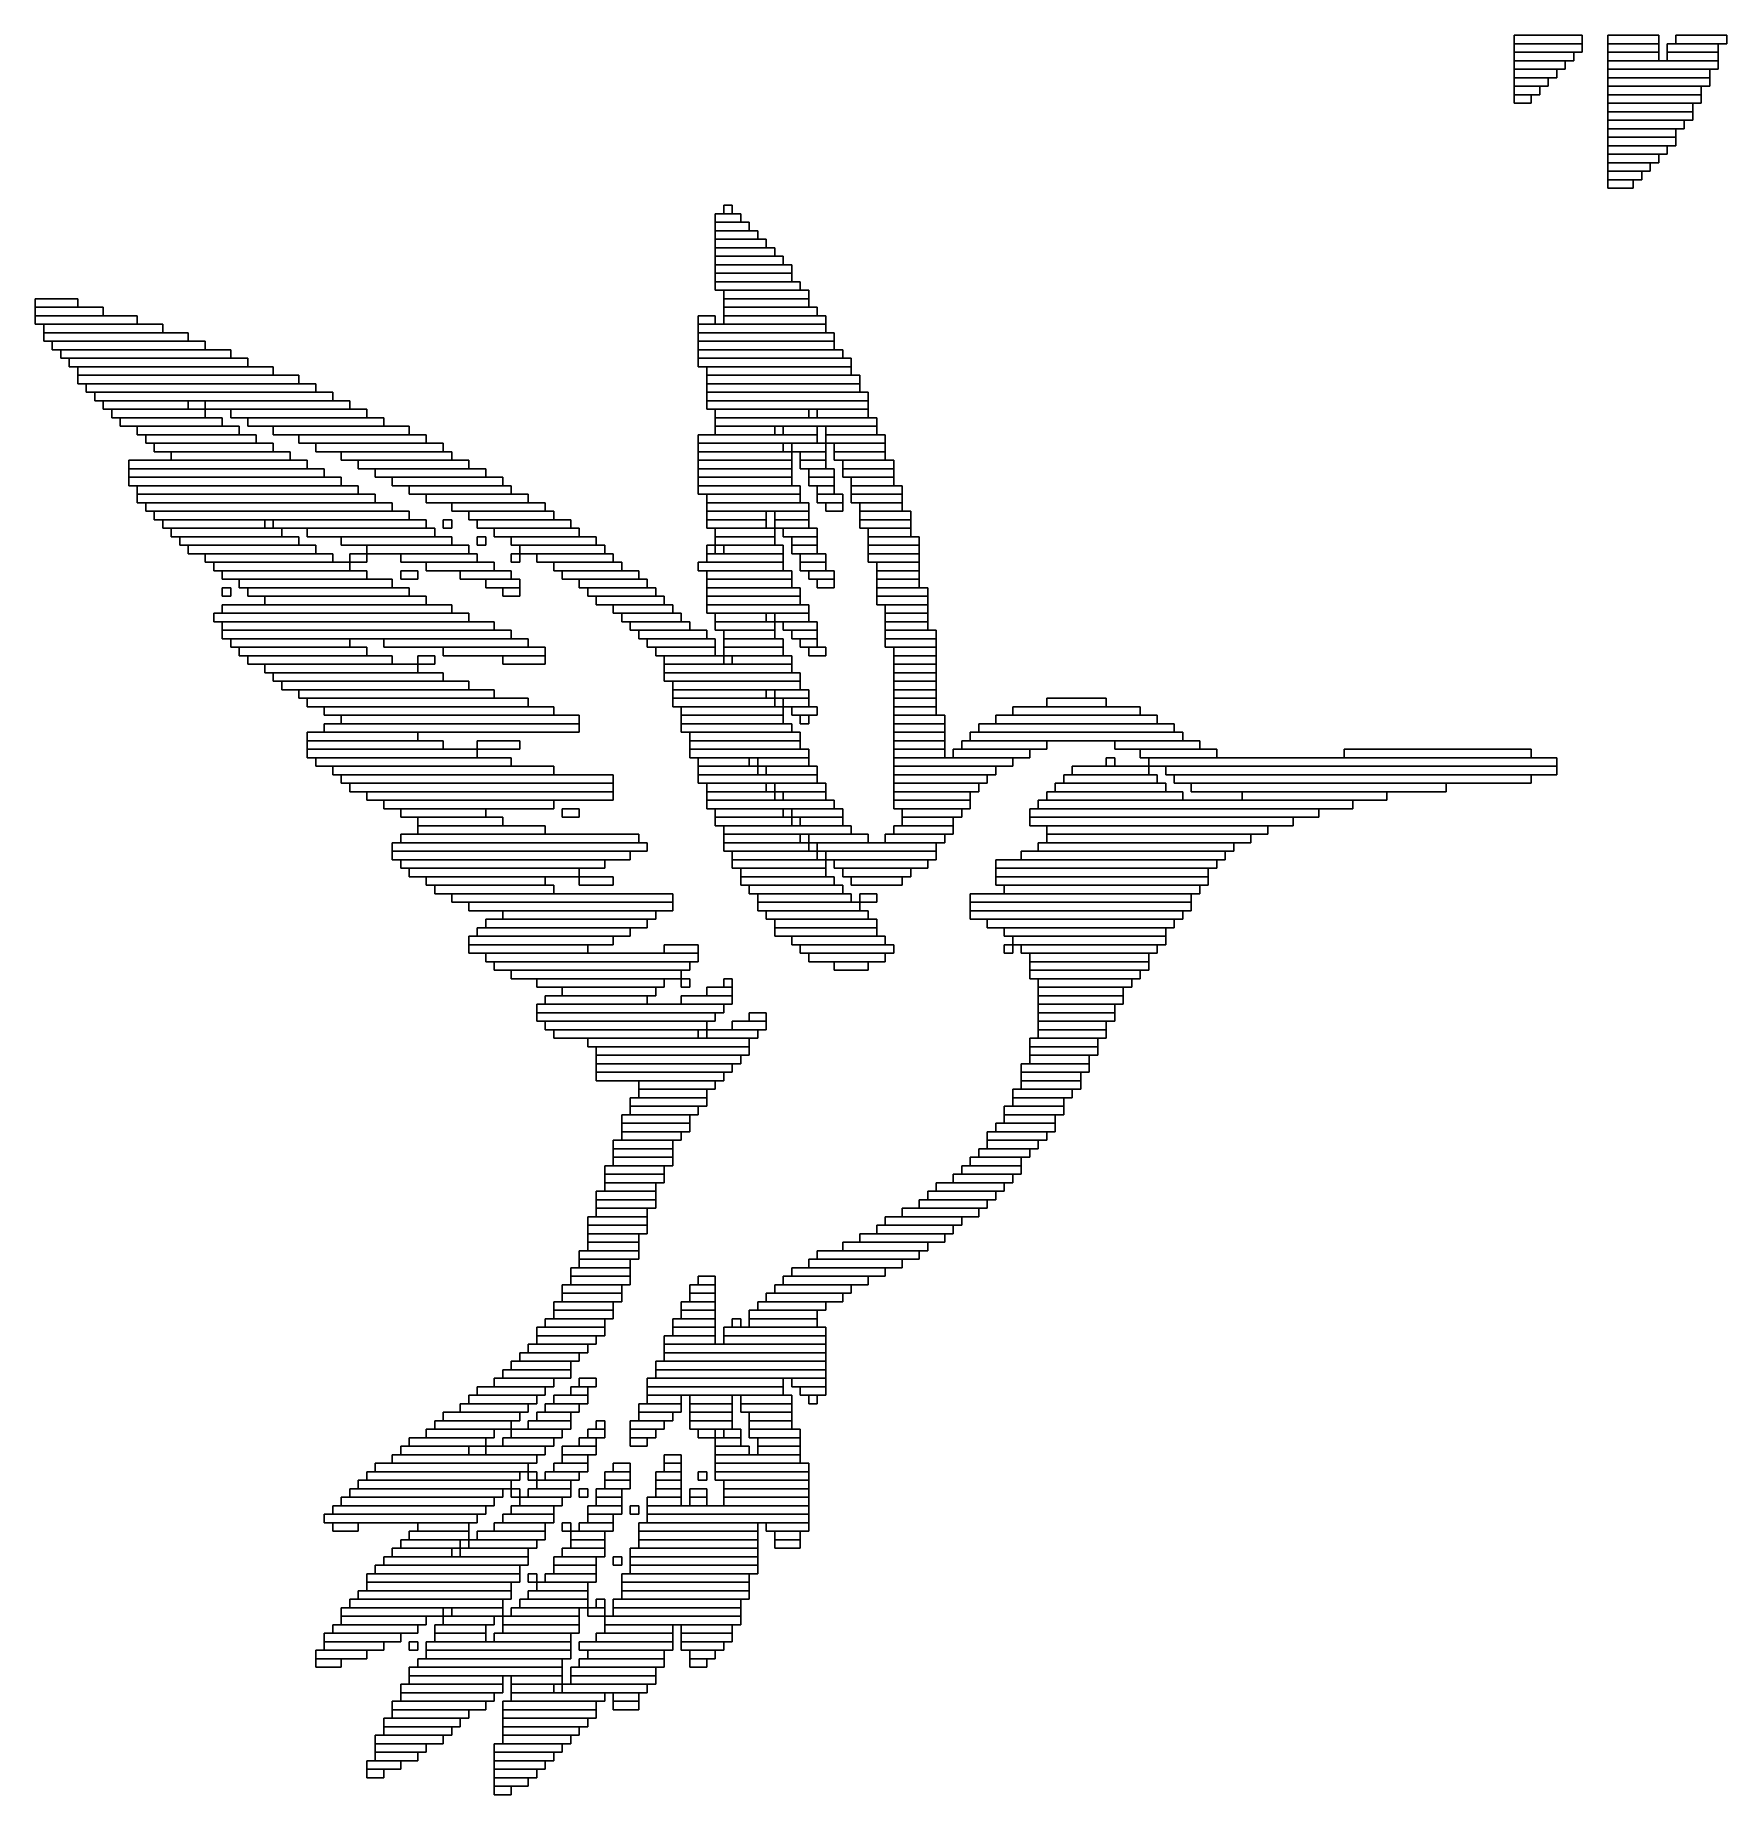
# Model space of a CAD drawing. Extents: x 422 to 621, y 419 to 626.
import ezdxf

# ---------------------------------------------------------------- set-up
doc = ezdxf.new("R2010")
doc.units = 0

msp = doc.modelspace()

# ---------------------------------------------------------------- linework, layer by layer
for p, q in [((596, 626), (604, 626)), ((596, 625), (596, 626)), ((604, 626), (604, 625)), ((607, 626), (613, 626)), ((607, 625), (607, 626)), ((613, 626), (613, 625)), ((615, 626), (621, 626)), ((615, 625), (615, 626)), ((621, 626), (621, 625)), ((604, 625), (596, 625)), ((596, 625), (604, 625)), ((596, 624), (596, 625)), ((604, 624), (596, 624)), ((596, 624), (603, 624)), ((596, 623), (596, 624)), ((603, 624), (603, 623)), ((604, 625), (604, 624)), ((613, 625), (607, 625)), ((607, 625), (613, 625)), ((607, 624), (607, 625)), ((613, 624), (607, 624)), ((607, 624), (613, 624)), ((607, 623), (607, 624)), ((613, 625), (613, 624)), ((613, 624), (613, 623)), ((614, 625), (620, 625)), ((614, 624), (614, 625)), ((620, 624), (614, 624)), ((614, 624), (620, 624)), ((614, 623), (614, 624)), ((621, 625), (615, 625)), ((620, 625), (620, 624)), ((620, 624), (620, 623)), ((603, 623), (596, 623)), ((596, 623), (602, 623)), ((596, 622), (596, 623)), ((602, 622), (596, 622)), ((596, 622), (601, 622)), ((596, 621), (596, 622)), ((601, 621), (596, 621)), ((596, 621), (600, 621)), ((596, 620), (596, 621)), ((600, 621), (600, 620)), ((601, 622), (601, 621)), ((602, 623), (602, 622)), ((613, 623), (607, 623)), ((607, 623), (620, 623)), ((607, 622), (607, 623)), ((620, 622), (607, 622)), ((607, 622), (619, 622)), ((607, 621), (607, 622)), ((619, 621), (607, 621)), ((607, 621), (619, 621)), ((607, 620), (607, 621)), ((620, 623), (614, 623)), ((619, 622), (619, 621)), ((619, 621), (619, 620)), ((620, 623), (620, 622)), ((600, 620), (596, 620)), ((596, 620), (599, 620)), ((596, 619), (596, 620)), ((599, 619), (596, 619)), ((596, 619), (598, 619)), ((596, 618), (596, 619)), ((598, 619), (598, 618)), ((599, 620), (599, 619)), ((619, 620), (607, 620)), ((607, 620), (618, 620)), ((607, 619), (607, 620)), ((618, 619), (607, 619)), ((607, 619), (618, 619)), ((607, 618), (607, 619)), ((618, 620), (618, 619)), ((618, 619), (618, 618)), ((598, 618), (596, 618)), ((618, 618), (607, 618)), ((607, 618), (617, 618)), ((607, 617), (607, 618)), ((617, 617), (607, 617)), ((607, 617), (617, 617)), ((607, 616), (607, 617)), ((617, 618), (617, 617)), ((617, 617), (617, 616)), ((617, 616), (607, 616)), ((607, 616), (616, 616)), ((607, 615), (607, 616)), ((616, 615), (607, 615)), ((607, 615), (615, 615)), ((607, 614), (607, 615)), ((615, 615), (615, 614)), ((616, 616), (616, 615)), ((615, 614), (607, 614)), ((607, 614), (615, 614)), ((607, 613), (607, 614)), ((615, 613), (607, 613)), ((607, 613), (614, 613)), ((607, 612), (607, 613)), ((614, 613), (614, 612)), ((615, 614), (615, 613)), ((614, 612), (607, 612)), ((607, 612), (613, 612)), ((607, 611), (607, 612)), ((613, 611), (607, 611)), ((607, 611), (612, 611)), ((607, 610), (607, 611)), ((612, 611), (612, 610)), ((613, 612), (613, 611)), ((612, 610), (607, 610)), ((607, 610), (611, 610)), ((607, 609), (607, 610)), ((611, 609), (607, 609)), ((607, 609), (610, 609)), ((607, 608), (607, 609)), ((610, 609), (610, 608)), ((611, 610), (611, 609)), ((610, 608), (607, 608)), ((502, 605), (505, 605)), ((502, 604), (502, 605)), ((503, 606), (504, 606)), ((503, 605), (503, 606)), ((504, 605), (503, 605)), ((504, 606), (504, 605)), ((505, 605), (505, 604)), ((505, 604), (502, 604)), ((502, 604), (506, 604)), ((502, 603), (502, 604)), ((506, 603), (502, 603)), ((502, 603), (507, 603)), ((502, 602), (502, 603)), ((506, 604), (506, 603)), ((507, 603), (507, 602)), ((507, 602), (502, 602)), ((502, 602), (508, 602)), ((502, 601), (502, 602)), ((508, 601), (502, 601)), ((502, 601), (509, 601)), ((502, 600), (502, 601)), ((508, 602), (508, 601)), ((509, 601), (509, 600)), ((509, 600), (502, 600)), ((502, 600), (510, 600)), ((502, 599), (502, 600)), ((510, 599), (502, 599)), ((502, 599), (511, 599)), ((502, 598), (502, 599)), ((510, 600), (510, 599)), ((511, 599), (511, 598)), ((511, 598), (502, 598)), ((502, 598), (511, 598)), ((502, 597), (502, 598)), ((511, 597), (502, 597)), ((502, 597), (512, 597)), ((502, 596), (502, 597)), ((511, 598), (511, 597)), ((512, 597), (512, 596)), ((422, 595), (427, 595)), ((422, 594), (422, 595)), ((427, 595), (427, 594)), ((512, 596), (502, 596)), ((503, 596), (513, 596)), ((503, 595), (503, 596)), ((513, 595), (503, 595)), ((503, 595), (513, 595)), ((503, 594), (503, 595)), ((513, 596), (513, 595)), ((513, 595), (513, 594)), ((427, 594), (422, 594)), ((422, 594), (430, 594)), ((422, 593), (422, 594)), ((430, 593), (422, 593)), ((422, 593), (434, 593)), ((422, 592), (422, 593)), ((430, 594), (430, 593)), ((434, 593), (434, 592)), ((500, 593), (502, 593)), ((500, 592), (500, 593)), ((502, 593), (502, 592)), ((513, 594), (503, 594)), ((503, 594), (514, 594)), ((503, 593), (503, 594)), ((514, 593), (503, 593)), ((503, 593), (515, 593)), ((503, 592), (503, 593)), ((514, 594), (514, 593)), ((515, 593), (515, 592)), ((434, 592), (422, 592)), ((423, 592), (437, 592)), ((423, 591), (423, 592)), ((437, 591), (423, 591)), ((423, 591), (440, 591)), ((423, 590), (423, 591)), ((440, 590), (423, 590)), ((424, 590), (442, 590)), ((424, 589), (424, 590)), ((437, 592), (437, 591)), ((440, 591), (440, 590)), ((442, 590), (442, 589)), ((502, 592), (500, 592)), ((500, 592), (515, 592)), ((500, 591), (500, 592)), ((515, 591), (500, 591)), ((500, 591), (516, 591)), ((500, 590), (500, 591)), ((516, 590), (500, 590)), ((500, 590), (516, 590)), ((500, 589), (500, 590)), ((515, 592), (503, 592)), ((515, 592), (515, 591)), ((516, 591), (516, 590)), ((516, 590), (516, 589)), ((442, 589), (424, 589)), ((425, 589), (445, 589)), ((425, 588), (425, 589)), ((445, 588), (425, 588)), ((426, 588), (447, 588)), ((426, 587), (426, 588)), ((445, 589), (445, 588)), ((447, 588), (447, 587)), ((516, 589), (500, 589)), ((500, 589), (517, 589)), ((500, 588), (500, 589)), ((517, 588), (500, 588)), ((500, 588), (518, 588)), ((500, 587), (500, 588)), ((517, 589), (517, 588)), ((518, 588), (518, 587)), ((447, 587), (426, 587)), ((427, 587), (450, 587)), ((427, 586), (427, 587)), ((450, 586), (427, 586)), ((427, 586), (453, 586)), ((427, 585), (427, 586)), ((450, 587), (450, 586)), ((453, 586), (453, 585)), ((518, 587), (500, 587)), ((501, 587), (518, 587)), ((501, 586), (501, 587)), ((518, 586), (501, 586)), ((501, 586), (519, 586)), ((501, 585), (501, 586)), ((518, 587), (518, 586)), ((519, 586), (519, 585)), ((453, 585), (427, 585)), ((428, 585), (455, 585)), ((428, 584), (428, 585)), ((455, 584), (428, 584)), ((429, 584), (457, 584)), ((429, 583), (429, 584)), ((455, 585), (455, 584)), ((457, 584), (457, 583)), ((519, 585), (501, 585)), ((501, 585), (519, 585)), ((501, 584), (501, 585)), ((519, 584), (501, 584)), ((501, 584), (520, 584)), ((501, 583), (501, 584)), ((519, 585), (519, 584)), ((520, 584), (520, 583)), ((457, 583), (429, 583)), ((430, 583), (440, 583)), ((430, 582), (430, 583)), ((440, 582), (430, 582)), ((431, 582), (442, 582)), ((431, 581), (431, 582)), ((440, 583), (440, 582)), ((442, 583), (459, 583)), ((442, 582), (442, 583)), ((459, 582), (442, 582)), ((442, 582), (442, 581)), ((445, 582), (461, 582)), ((445, 581), (445, 582)), ((459, 583), (459, 582)), ((461, 582), (461, 581)), ((520, 583), (501, 583)), ((501, 583), (520, 583)), ((501, 582), (501, 583)), ((520, 582), (501, 582)), ((502, 582), (513, 582)), ((502, 581), (502, 582)), ((513, 582), (513, 581)), ((514, 582), (520, 582)), ((514, 581), (514, 582)), ((520, 583), (520, 582)), ((520, 582), (520, 581)), ((442, 581), (431, 581)), ((432, 581), (444, 581)), ((432, 580), (432, 581)), ((444, 580), (432, 580)), ((434, 580), (446, 580)), ((434, 579), (434, 580)), ((444, 581), (444, 580)), ((461, 581), (445, 581)), ((446, 580), (446, 579)), ((447, 581), (463, 581)), ((447, 580), (447, 581)), ((463, 580), (447, 580)), ((450, 580), (466, 580)), ((450, 579), (450, 580)), ((463, 581), (463, 580)), ((466, 580), (466, 579)), ((513, 581), (502, 581)), ((502, 581), (521, 581)), ((502, 580), (502, 581)), ((521, 580), (502, 580)), ((502, 580), (509, 580)), ((502, 579), (502, 580)), ((509, 580), (509, 579)), ((510, 580), (514, 580)), ((510, 579), (510, 580)), ((520, 581), (514, 581)), ((514, 580), (514, 579)), ((515, 580), (521, 580)), ((515, 579), (515, 580)), ((521, 581), (521, 580)), ((521, 580), (521, 579)), ((446, 579), (434, 579)), ((435, 579), (448, 579)), ((435, 578), (435, 579)), ((448, 578), (435, 578)), ((436, 578), (450, 578)), ((436, 577), (436, 578)), ((448, 579), (448, 578)), ((466, 579), (450, 579)), ((450, 578), (450, 577)), ((453, 579), (468, 579)), ((453, 578), (453, 579)), ((468, 578), (453, 578)), ((455, 578), (470, 578)), ((455, 577), (455, 578)), ((468, 579), (468, 578)), ((470, 578), (470, 577)), ((500, 579), (514, 579)), ((500, 578), (500, 579)), ((514, 578), (500, 578)), ((500, 578), (510, 578)), ((500, 577), (500, 578)), ((509, 579), (502, 579)), ((514, 579), (510, 579)), ((510, 578), (510, 577)), ((511, 578), (515, 578)), ((511, 577), (511, 578)), ((514, 579), (514, 578)), ((521, 579), (515, 579)), ((515, 579), (522, 579)), ((515, 578), (515, 579)), ((522, 578), (515, 578)), ((515, 578), (515, 577)), ((516, 578), (522, 578)), ((516, 577), (516, 578)), ((522, 579), (522, 578)), ((522, 578), (522, 577)), ((433, 576), (454, 576)), ((433, 575), (433, 576)), ((450, 577), (436, 577)), ((438, 577), (452, 577)), ((438, 576), (438, 577)), ((452, 576), (438, 576)), ((452, 577), (452, 576)), ((454, 576), (454, 575)), ((470, 577), (455, 577)), ((458, 577), (471, 577)), ((458, 576), (458, 577)), ((471, 576), (458, 576)), ((460, 576), (473, 576)), ((460, 575), (460, 576)), ((471, 577), (471, 576)), ((473, 576), (473, 575)), ((510, 577), (500, 577)), ((500, 577), (511, 577)), ((500, 576), (500, 577)), ((511, 576), (500, 576)), ((500, 576), (511, 576)), ((500, 575), (500, 576)), ((515, 577), (511, 577)), ((511, 577), (511, 576)), ((511, 576), (511, 575)), ((512, 577), (515, 577)), ((512, 576), (512, 577)), ((515, 576), (512, 576)), ((512, 576), (515, 576)), ((512, 575), (512, 576)), ((515, 577), (515, 576)), ((515, 576), (515, 575)), ((522, 577), (516, 577)), ((516, 577), (522, 577)), ((516, 576), (516, 577)), ((522, 576), (516, 576)), ((517, 576), (523, 576)), ((517, 575), (517, 576)), ((522, 577), (522, 576)), ((523, 576), (523, 575)), ((454, 575), (433, 575)), ((433, 575), (456, 575)), ((433, 574), (433, 575)), ((456, 574), (433, 574)), ((433, 574), (458, 574)), ((433, 573), (433, 574)), ((456, 575), (456, 574)), ((458, 574), (458, 573)), ((473, 575), (460, 575)), ((462, 575), (475, 575)), ((462, 574), (462, 575)), ((475, 574), (462, 574)), ((464, 574), (477, 574)), ((464, 573), (464, 574)), ((475, 575), (475, 574)), ((477, 574), (477, 573)), ((511, 575), (500, 575)), ((500, 575), (511, 575)), ((500, 574), (500, 575)), ((511, 574), (500, 574)), ((500, 574), (511, 574)), ((500, 573), (500, 574)), ((511, 575), (511, 574)), ((511, 574), (511, 573)), ((515, 575), (512, 575)), ((513, 575), (516, 575)), ((513, 574), (513, 575)), ((516, 574), (513, 574)), ((513, 574), (516, 574)), ((513, 573), (513, 574)), ((516, 575), (516, 574)), ((516, 574), (516, 573)), ((523, 575), (517, 575)), ((517, 575), (523, 575)), ((517, 574), (517, 575)), ((523, 574), (517, 574)), ((518, 574), (523, 574)), ((518, 573), (518, 574)), ((523, 575), (523, 574)), ((523, 574), (523, 573)), ((458, 573), (433, 573)), ((434, 573), (460, 573)), ((434, 572), (434, 573)), ((460, 572), (434, 572)), ((434, 572), (462, 572)), ((434, 571), (434, 572)), ((460, 573), (460, 572)), ((462, 572), (462, 571)), ((477, 573), (464, 573)), ((466, 573), (478, 573)), ((466, 572), (466, 573)), ((478, 572), (466, 572)), ((468, 572), (480, 572)), ((468, 571), (468, 572)), ((478, 573), (478, 572)), ((480, 572), (480, 571)), ((511, 573), (500, 573)), ((500, 573), (512, 573)), ((500, 572), (500, 573)), ((512, 572), (500, 572)), ((501, 572), (512, 572)), ((501, 571), (501, 572)), ((512, 573), (512, 572)), ((512, 572), (512, 571)), ((516, 573), (513, 573)), ((514, 573), (516, 573)), ((514, 572), (514, 573)), ((516, 572), (514, 572)), ((514, 572), (517, 572)), ((514, 571), (514, 572)), ((516, 573), (516, 572)), ((517, 572), (517, 571)), ((523, 573), (518, 573)), ((518, 573), (524, 573)), ((518, 572), (518, 573)), ((524, 572), (518, 572)), ((518, 572), (524, 572)), ((518, 571), (518, 572)), ((524, 573), (524, 572)), ((524, 572), (524, 571)), ((462, 571), (434, 571)), ((435, 571), (464, 571)), ((435, 570), (435, 571)), ((464, 570), (435, 570)), ((436, 570), (466, 570)), ((436, 569), (436, 570)), ((464, 571), (464, 570)), ((466, 570), (466, 569)), ((480, 571), (468, 571)), ((471, 571), (482, 571)), ((471, 570), (471, 571)), ((482, 570), (471, 570)), ((473, 570), (483, 570)), ((473, 569), (473, 570)), ((482, 571), (482, 570)), ((483, 570), (483, 569)), ((512, 571), (501, 571)), ((501, 571), (513, 571)), ((501, 570), (501, 571)), ((513, 570), (501, 570)), ((501, 570), (508, 570)), ((501, 569), (501, 570)), ((508, 570), (508, 569)), ((509, 570), (513, 570)), ((509, 569), (509, 570)), ((513, 571), (513, 570)), ((513, 570), (513, 569)), ((517, 571), (514, 571)), ((515, 571), (517, 571)), ((515, 570), (515, 571)), ((517, 570), (515, 570)), ((517, 571), (517, 570)), ((524, 571), (518, 571)), ((519, 571), (524, 571)), ((519, 570), (519, 571)), ((524, 570), (519, 570)), ((519, 570), (525, 570)), ((519, 569), (519, 570)), ((524, 571), (524, 570)), ((525, 570), (525, 569)), ((466, 569), (436, 569)), ((437, 569), (449, 569)), ((437, 568), (437, 569)), ((449, 568), (437, 568)), ((438, 568), (451, 568)), ((438, 567), (438, 568)), ((449, 569), (449, 568)), ((450, 569), (468, 569)), ((450, 568), (450, 569)), ((468, 568), (450, 568)), ((451, 568), (451, 567)), ((454, 568), (469, 568)), ((454, 567), (454, 568)), ((468, 569), (468, 568)), ((469, 568), (469, 567)), ((470, 569), (471, 569)), ((470, 568), (470, 569)), ((471, 568), (470, 568)), ((471, 569), (471, 568)), ((483, 569), (473, 569)), ((474, 569), (485, 569)), ((474, 568), (474, 569)), ((485, 568), (474, 568)), ((476, 568), (486, 568)), ((476, 567), (476, 568)), ((485, 569), (485, 568)), ((486, 568), (486, 567)), ((508, 569), (501, 569)), ((501, 569), (508, 569)), ((501, 568), (501, 569)), ((508, 568), (501, 568)), ((502, 568), (509, 568)), ((502, 567), (502, 568)), ((508, 569), (508, 568)), ((513, 569), (509, 569)), ((509, 569), (513, 569)), ((509, 568), (509, 569)), ((513, 568), (509, 568)), ((509, 568), (509, 567)), ((510, 568), (514, 568)), ((510, 567), (510, 568)), ((513, 569), (513, 568)), ((514, 568), (514, 567)), ((525, 569), (519, 569)), ((519, 569), (525, 569)), ((519, 568), (519, 569)), ((525, 568), (519, 568)), ((520, 568), (525, 568)), ((520, 567), (520, 568)), ((525, 569), (525, 568)), ((525, 568), (525, 567)), ((451, 567), (438, 567)), ((439, 567), (453, 567)), ((439, 566), (439, 567)), ((453, 566), (439, 566)), ((440, 566), (455, 566)), ((440, 565), (440, 566)), ((453, 567), (453, 566)), ((469, 567), (454, 567)), ((455, 566), (455, 565)), ((458, 567), (471, 567)), ((458, 566), (458, 567)), ((471, 566), (458, 566)), ((461, 566), (473, 566)), ((461, 565), (461, 566)), ((471, 567), (471, 566)), ((473, 566), (473, 565)), ((474, 567), (475, 567)), ((474, 566), (474, 567)), ((475, 566), (474, 566)), ((475, 567), (475, 566)), ((486, 567), (476, 567)), ((478, 567), (488, 567)), ((478, 566), (478, 567)), ((488, 566), (478, 566)), ((479, 566), (489, 566)), ((479, 565), (479, 566)), ((488, 567), (488, 566)), ((489, 566), (489, 565)), ((501, 566), (502, 566)), ((501, 565), (501, 566)), ((509, 567), (502, 567)), ((502, 567), (509, 567)), ((502, 566), (502, 567)), ((509, 566), (502, 566)), ((502, 566), (502, 565)), ((503, 566), (510, 566)), ((503, 565), (503, 566)), ((509, 567), (509, 566)), ((514, 567), (510, 567)), ((510, 566), (510, 565)), ((511, 567), (514, 567)), ((511, 566), (511, 567)), ((514, 566), (511, 566)), ((511, 566), (514, 566)), ((511, 565), (511, 566)), ((514, 567), (514, 566)), ((514, 566), (514, 565)), ((525, 567), (520, 567)), ((520, 567), (526, 567)), ((520, 566), (520, 567)), ((526, 566), (520, 566)), ((520, 566), (526, 566)), ((520, 565), (520, 566)), ((526, 567), (526, 566)), ((526, 566), (526, 565)), ((455, 565), (440, 565)), ((442, 565), (457, 565)), ((442, 564), (442, 565)), ((457, 564), (442, 564)), ((443, 564), (459, 564)), ((443, 563), (443, 564)), ((457, 565), (457, 564)), ((459, 565), (461, 565)), ((459, 564), (459, 565)), ((461, 564), (459, 564)), ((459, 564), (459, 563)), ((473, 565), (461, 565)), ((461, 565), (461, 564)), ((465, 565), (474, 565)), ((465, 564), (465, 565)), ((474, 564), (465, 564)), ((468, 564), (476, 564)), ((468, 563), (468, 564)), ((474, 565), (474, 564)), ((476, 564), (476, 563)), ((478, 565), (479, 565)), ((478, 564), (478, 565)), ((479, 564), (478, 564)), ((489, 565), (479, 565)), ((479, 565), (479, 564)), ((481, 565), (490, 565)), ((481, 564), (481, 565)), ((490, 564), (481, 564)), ((483, 564), (491, 564)), ((483, 563), (483, 564)), ((490, 565), (490, 564)), ((491, 564), (491, 563)), ((500, 564), (510, 564)), ((500, 563), (500, 564)), ((502, 565), (501, 565)), ((501, 565), (510, 565)), ((501, 564), (501, 565)), ((510, 564), (501, 564)), ((510, 565), (503, 565)), ((510, 565), (510, 564)), ((510, 564), (510, 563)), ((514, 565), (511, 565)), ((512, 565), (515, 565)), ((512, 564), (512, 565)), ((515, 564), (512, 564)), ((512, 564), (515, 564)), ((512, 563), (512, 564)), ((515, 565), (515, 564)), ((515, 564), (515, 563)), ((526, 565), (520, 565)), ((520, 565), (526, 565)), ((520, 564), (520, 565)), ((526, 564), (520, 564)), ((521, 564), (526, 564)), ((521, 563), (521, 564)), ((526, 565), (526, 564)), ((526, 564), (526, 563)), ((459, 563), (443, 563)), ((444, 563), (461, 563)), ((444, 562), (444, 563)), ((461, 562), (444, 562)), ((444, 561), (445, 561)), ((444, 560), (444, 561)), ((445, 561), (445, 560)), ((446, 562), (464, 562)), ((446, 561), (446, 562)), ((464, 561), (446, 561)), ((447, 561), (466, 561)), ((447, 560), (447, 561)), ((461, 563), (461, 562)), ((464, 562), (464, 561)), ((465, 563), (467, 563)), ((465, 562), (465, 563)), ((467, 562), (465, 562)), ((466, 561), (466, 560)), ((467, 563), (467, 562)), ((476, 563), (468, 563)), ((472, 563), (478, 563)), ((472, 562), (472, 563)), ((478, 562), (472, 562)), ((475, 562), (479, 562)), ((475, 561), (475, 562)), ((479, 561), (475, 561)), ((477, 561), (479, 561)), ((477, 560), (477, 561)), ((478, 563), (478, 562)), ((479, 562), (479, 561)), ((479, 561), (479, 560)), ((491, 563), (483, 563)), ((484, 563), (493, 563)), ((484, 562), (484, 563)), ((493, 562), (484, 562)), ((486, 562), (494, 562)), ((486, 561), (486, 562)), ((494, 561), (486, 561)), ((487, 561), (495, 561)), ((487, 560), (487, 561)), ((493, 563), (493, 562)), ((494, 562), (494, 561)), ((495, 561), (495, 560)), ((510, 563), (500, 563)), ((501, 563), (511, 563)), ((501, 562), (501, 563)), ((511, 562), (501, 562)), ((501, 562), (511, 562)), ((501, 561), (501, 562)), ((511, 561), (501, 561)), ((501, 561), (512, 561)), ((501, 560), (501, 561)), ((511, 563), (511, 562)), ((511, 562), (511, 561)), ((515, 563), (512, 563)), ((512, 561), (512, 560)), ((513, 563), (516, 563)), ((513, 562), (513, 563)), ((516, 562), (513, 562)), ((514, 562), (516, 562)), ((514, 561), (514, 562)), ((516, 561), (514, 561)), ((516, 563), (516, 562)), ((516, 562), (516, 561)), ((526, 563), (521, 563)), ((521, 563), (526, 563)), ((521, 562), (521, 563)), ((526, 562), (521, 562)), ((521, 562), (526, 562)), ((521, 561), (521, 562)), ((526, 561), (521, 561)), ((521, 561), (527, 561)), ((521, 560), (521, 561)), ((526, 563), (526, 562)), ((526, 562), (526, 561)), ((527, 561), (527, 560)), ((445, 560), (444, 560)), ((444, 559), (471, 559)), ((444, 558), (444, 559)), ((466, 560), (447, 560)), ((449, 560), (468, 560)), ((449, 559), (449, 560)), ((468, 559), (449, 559)), ((468, 560), (468, 559)), ((471, 559), (471, 558)), ((479, 560), (477, 560)), ((495, 560), (487, 560)), ((488, 560), (496, 560)), ((488, 559), (488, 560)), ((496, 559), (488, 559)), ((490, 559), (497, 559)), ((490, 558), (490, 559)), ((496, 560), (496, 559)), ((497, 559), (497, 558)), ((512, 560), (501, 560)), ((501, 560), (512, 560)), ((501, 559), (501, 560)), ((512, 559), (501, 559)), ((501, 559), (513, 559)), ((501, 558), (501, 559)), ((512, 560), (512, 559)), ((513, 559), (513, 558)), ((527, 560), (521, 560)), ((521, 560), (527, 560)), ((521, 559), (521, 560)), ((527, 559), (521, 559)), ((522, 559), (527, 559)), ((522, 558), (522, 559)), ((527, 560), (527, 559)), ((527, 559), (527, 558)), ((443, 558), (473, 558)), ((443, 557), (443, 558)), ((473, 557), (443, 557)), ((471, 558), (444, 558)), ((444, 557), (476, 557)), ((444, 556), (444, 557)), ((473, 558), (473, 557)), ((476, 557), (476, 556)), ((497, 558), (490, 558)), ((491, 558), (498, 558)), ((491, 557), (491, 558)), ((498, 557), (491, 557)), ((492, 557), (499, 557)), ((492, 556), (492, 557)), ((498, 558), (498, 557)), ((499, 557), (499, 556)), ((513, 558), (501, 558)), ((502, 558), (508, 558)), ((502, 557), (502, 558)), ((508, 557), (502, 557)), ((502, 557), (509, 557)), ((502, 556), (502, 557)), ((508, 558), (508, 557)), ((509, 558), (513, 558)), ((509, 557), (509, 558)), ((513, 557), (509, 557)), ((509, 557), (509, 556)), ((510, 557), (514, 557)), ((510, 556), (510, 557)), ((513, 558), (513, 557)), ((514, 557), (514, 556)), ((527, 558), (522, 558)), ((522, 558), (527, 558)), ((522, 557), (522, 558)), ((527, 557), (522, 557)), ((522, 557), (527, 557)), ((522, 556), (522, 557)), ((527, 558), (527, 557)), ((527, 557), (527, 556)), ((476, 556), (444, 556)), ((444, 556), (478, 556)), ((444, 555), (444, 556)), ((478, 555), (444, 555)), ((445, 555), (459, 555)), ((445, 554), (445, 555)), ((459, 555), (459, 554)), ((463, 555), (480, 555)), ((463, 554), (463, 555)), ((478, 556), (478, 555)), ((480, 555), (480, 554)), ((499, 556), (492, 556)), ((493, 556), (501, 556)), ((493, 555), (493, 556)), ((501, 555), (493, 555)), ((494, 555), (502, 555)), ((494, 554), (494, 555)), ((501, 556), (501, 555)), ((509, 556), (502, 556)), ((502, 555), (502, 554)), ((503, 556), (509, 556)), ((503, 555), (503, 556)), ((509, 555), (503, 555)), ((503, 555), (510, 555)), ((503, 554), (503, 555)), ((509, 556), (509, 555)), ((514, 556), (510, 556)), ((510, 555), (510, 554)), ((511, 556), (514, 556)), ((511, 555), (511, 556)), ((514, 555), (511, 555)), ((512, 555), (514, 555)), ((512, 554), (512, 555)), ((514, 556), (514, 555)), ((514, 555), (514, 554)), ((527, 556), (522, 556)), ((522, 556), (528, 556)), ((522, 555), (522, 556)), ((528, 555), (522, 555)), ((522, 555), (528, 555)), ((522, 554), (522, 555)), ((528, 556), (528, 555)), ((528, 555), (528, 554)), ((459, 554), (445, 554)), ((446, 554), (461, 554)), ((446, 553), (446, 554)), ((461, 553), (446, 553)), ((447, 553), (464, 553)), ((447, 552), (447, 553)), ((461, 554), (461, 553)), ((480, 554), (463, 554)), ((464, 553), (464, 552)), ((467, 553), (469, 553)), ((467, 552), (467, 553)), ((469, 553), (469, 552)), ((470, 554), (482, 554)), ((470, 553), (470, 554)), ((482, 553), (470, 553)), ((477, 553), (482, 553)), ((477, 552), (477, 553)), ((482, 554), (482, 553)), ((482, 553), (482, 552)), ((502, 554), (494, 554)), ((495, 554), (502, 554)), ((495, 553), (495, 554)), ((502, 553), (495, 553)), ((496, 553), (503, 553)), ((496, 552), (496, 553)), ((502, 554), (502, 553)), ((510, 554), (503, 554)), ((503, 554), (510, 554)), ((503, 553), (503, 554)), ((510, 553), (503, 553)), ((503, 553), (503, 552)), ((504, 553), (511, 553)), ((504, 552), (504, 553)), ((510, 554), (510, 553)), ((511, 553), (511, 552)), ((514, 554), (512, 554)), ((513, 554), (515, 554)), ((513, 553), (513, 554)), ((515, 553), (513, 553)), ((515, 554), (515, 553)), ((528, 554), (522, 554)), ((523, 554), (528, 554)), ((523, 553), (523, 554)), ((528, 553), (523, 553)), ((523, 553), (528, 553)), ((523, 552), (523, 553)), ((528, 554), (528, 553)), ((528, 553), (528, 552)), ((464, 552), (447, 552)), ((449, 552), (467, 552)), ((449, 551), (449, 552)), ((467, 551), (449, 551)), ((450, 551), (470, 551)), ((450, 550), (450, 551)), ((469, 552), (467, 552)), ((467, 552), (467, 551)), ((470, 551), (470, 550)), ((482, 552), (477, 552)), ((503, 552), (496, 552)), ((496, 552), (511, 552)), ((496, 551), (496, 552)), ((511, 551), (496, 551)), ((496, 551), (512, 551)), ((496, 550), (496, 551)), ((511, 552), (504, 552)), ((511, 552), (511, 551)), ((512, 551), (512, 550)), ((528, 552), (523, 552)), ((523, 552), (528, 552)), ((523, 551), (523, 552)), ((528, 551), (523, 551)), ((523, 551), (528, 551)), ((523, 550), (523, 551)), ((528, 552), (528, 551)), ((528, 551), (528, 550)), ((470, 550), (450, 550)), ((451, 550), (473, 550)), ((451, 549), (451, 550)), ((473, 549), (451, 549)), ((453, 549), (476, 549)), ((453, 548), (453, 549)), ((473, 550), (473, 549)), ((476, 549), (476, 548)), ((512, 550), (496, 550)), ((497, 550), (512, 550)), ((497, 549), (497, 550)), ((512, 549), (497, 549)), ((497, 549), (508, 549)), ((497, 548), (497, 549)), ((508, 549), (508, 548)), ((509, 549), (513, 549)), ((509, 548), (509, 549)), ((512, 550), (512, 549)), ((513, 549), (513, 548)), ((528, 550), (523, 550)), ((523, 550), (528, 550)), ((523, 549), (523, 550)), ((528, 549), (523, 549)), ((523, 549), (528, 549)), ((523, 548), (523, 549)), ((528, 550), (528, 549)), ((528, 549), (528, 548)), ((476, 548), (453, 548)), ((454, 548), (480, 548)), ((454, 547), (454, 548)), ((480, 547), (454, 547)), ((456, 547), (483, 547)), ((456, 546), (456, 547)), ((480, 548), (480, 547)), ((483, 547), (483, 546)), ((508, 548), (497, 548)), ((497, 548), (509, 548)), ((497, 547), (497, 548)), ((509, 547), (497, 547)), ((498, 547), (510, 547)), ((498, 546), (498, 547)), ((513, 548), (509, 548)), ((509, 548), (509, 547)), ((510, 548), (513, 548)), ((510, 547), (510, 548)), ((513, 547), (510, 547)), ((510, 547), (510, 546)), ((511, 547), (514, 547)), ((511, 546), (511, 547)), ((513, 548), (513, 547)), ((514, 547), (514, 546)), ((528, 548), (523, 548)), ((523, 548), (528, 548)), ((523, 547), (523, 548)), ((528, 547), (523, 547)), ((523, 547), (528, 547)), ((523, 546), (523, 547)), ((528, 548), (528, 547)), ((528, 547), (528, 546)), ((537, 547), (552, 547)), ((537, 546), (537, 547)), ((541, 548), (548, 548)), ((541, 547), (541, 548)), ((548, 547), (541, 547)), ((548, 548), (548, 547)), ((552, 547), (552, 546)), ((483, 546), (456, 546)), ((456, 545), (486, 545)), ((456, 544), (456, 545)), ((458, 546), (486, 546)), ((458, 545), (458, 546)), ((486, 545), (458, 545)), ((486, 546), (486, 545)), ((486, 545), (486, 544)), ((510, 546), (498, 546)), ((498, 546), (510, 546)), ((498, 545), (498, 546)), ((510, 545), (498, 545)), ((498, 545), (511, 545)), ((498, 544), (498, 545)), ((510, 546), (510, 545)), ((514, 546), (511, 546)), ((511, 545), (511, 544)), ((512, 546), (513, 546)), ((512, 545), (512, 546)), ((513, 545), (512, 545)), ((513, 546), (513, 545)), ((528, 546), (523, 546)), ((523, 546), (529, 546)), ((523, 545), (523, 546)), ((529, 545), (523, 545)), ((523, 545), (529, 545)), ((523, 544), (523, 545)), ((529, 546), (529, 545)), ((529, 545), (529, 544)), ((533, 545), (556, 545)), ((533, 544), (533, 545)), ((535, 546), (554, 546)), ((535, 545), (535, 546)), ((554, 545), (535, 545)), ((552, 546), (537, 546)), ((554, 546), (554, 545)), ((556, 545), (556, 544)), ((454, 544), (467, 544)), ((454, 543), (454, 544)), ((467, 543), (454, 543)), ((454, 543), (470, 543)), ((454, 542), (454, 543)), ((486, 544), (456, 544)), ((467, 544), (467, 543)), ((470, 543), (470, 542)), ((474, 543), (479, 543)), ((474, 542), (474, 543)), ((479, 543), (479, 542)), ((511, 544), (498, 544)), ((499, 544), (512, 544)), ((499, 543), (499, 544)), ((512, 543), (499, 543)), ((499, 543), (512, 543)), ((499, 542), (499, 543)), ((512, 544), (512, 543)), ((512, 543), (512, 542)), ((529, 544), (523, 544)), ((523, 544), (529, 544)), ((523, 543), (523, 544)), ((529, 543), (523, 543)), ((523, 543), (529, 543)), ((523, 542), (523, 543)), ((529, 544), (529, 543)), ((529, 543), (529, 542)), ((531, 543), (541, 543)), ((531, 542), (531, 543)), ((532, 544), (557, 544)), ((532, 543), (532, 544)), ((557, 543), (532, 543)), ((556, 544), (533, 544)), ((541, 543), (541, 542)), ((549, 543), (559, 543)), ((549, 542), (549, 543)), ((557, 544), (557, 543)), ((559, 543), (559, 542)), ((470, 542), (454, 542)), ((454, 542), (474, 542)), ((454, 541), (454, 542)), ((474, 541), (454, 541)), ((455, 541), (478, 541)), ((455, 540), (455, 541)), ((479, 542), (474, 542)), ((474, 542), (474, 541)), ((478, 541), (478, 540)), ((512, 542), (499, 542)), ((499, 542), (513, 542)), ((499, 541), (499, 542)), ((513, 541), (499, 541)), ((500, 541), (506, 541)), ((500, 540), (500, 541)), ((506, 541), (506, 540)), ((507, 541), (513, 541)), ((507, 540), (507, 541)), ((513, 542), (513, 541)), ((513, 541), (513, 540)), ((529, 542), (523, 542)), ((523, 542), (529, 542)), ((523, 541), (523, 542)), ((529, 541), (523, 541)), ((523, 541), (537, 541)), ((523, 540), (523, 541)), ((529, 542), (529, 541)), ((530, 542), (539, 542)), ((530, 541), (530, 542)), ((539, 541), (530, 541)), ((541, 542), (531, 542)), ((537, 541), (537, 540)), ((539, 542), (539, 541)), ((548, 541), (549, 541)), ((548, 540), (548, 541)), ((559, 542), (549, 542)), ((549, 541), (549, 540)), ((552, 542), (561, 542)), ((552, 541), (552, 542)), ((561, 541), (552, 541)), ((553, 541), (601, 541)), ((553, 540), (553, 541)), ((561, 542), (561, 541)), ((576, 542), (598, 542)), ((576, 541), (576, 542)), ((598, 541), (576, 541)), ((598, 542), (598, 541)), ((601, 541), (601, 540)), ((478, 540), (455, 540)), ((457, 540), (483, 540)), ((457, 539), (457, 540)), ((483, 539), (457, 539)), ((458, 539), (490, 539)), ((458, 538), (458, 539)), ((483, 540), (483, 539)), ((490, 539), (490, 538)), ((506, 540), (500, 540)), ((500, 540), (507, 540)), ((500, 539), (500, 540)), ((507, 539), (500, 539)), ((500, 539), (514, 539)), ((500, 538), (500, 539)), ((513, 540), (507, 540)), ((507, 540), (507, 539)), ((508, 540), (514, 540)), ((508, 539), (508, 540)), ((514, 539), (508, 539)), ((514, 540), (514, 539)), ((514, 539), (514, 538)), ((537, 540), (523, 540)), ((523, 540), (535, 540)), ((523, 539), (523, 540)), ((535, 539), (523, 539)), ((523, 539), (534, 539)), ((523, 538), (523, 539)), ((534, 539), (534, 538)), ((535, 540), (535, 539)), ((543, 539), (554, 539)), ((543, 538), (543, 539)), ((544, 540), (553, 540)), ((544, 539), (544, 540)), ((553, 539), (544, 539)), ((549, 540), (548, 540)), ((601, 540), (553, 540)), ((553, 540), (553, 539)), ((554, 539), (554, 538)), ((555, 540), (601, 540)), ((555, 539), (555, 540)), ((601, 539), (555, 539)), ((556, 539), (598, 539)), ((556, 538), (556, 539)), ((598, 539), (598, 538)), ((601, 540), (601, 539)), ((490, 538), (458, 538)), ((459, 538), (490, 538)), ((459, 537), (459, 538)), ((490, 537), (459, 537)), ((461, 537), (490, 537)), ((461, 536), (461, 537)), ((490, 538), (490, 537)), ((490, 537), (490, 536)), ((514, 538), (500, 538)), ((501, 538), (508, 538)), ((501, 537), (501, 538)), ((508, 537), (501, 537)), ((501, 537), (509, 537)), ((501, 536), (501, 537)), ((508, 538), (508, 537)), ((509, 538), (515, 538)), ((509, 537), (509, 538)), ((515, 537), (509, 537)), ((509, 537), (509, 536)), ((510, 537), (515, 537)), ((510, 536), (510, 537)), ((515, 538), (515, 537)), ((515, 537), (515, 536)), ((534, 538), (523, 538)), ((523, 538), (533, 538)), ((523, 537), (523, 538)), ((533, 537), (523, 537)), ((523, 537), (532, 537)), ((523, 536), (523, 537)), ((532, 537), (532, 536)), ((533, 538), (533, 537)), ((541, 537), (557, 537)), ((541, 536), (541, 537)), ((542, 538), (555, 538)), ((542, 537), (542, 538)), ((555, 537), (542, 537)), ((554, 538), (543, 538)), ((555, 538), (555, 537)), ((598, 538), (556, 538)), ((557, 537), (557, 536)), ((558, 538), (588, 538)), ((558, 537), (558, 538)), ((588, 537), (558, 537)), ((564, 537), (581, 537)), ((564, 536), (564, 537)), ((581, 537), (581, 536)), ((588, 538), (588, 537)), ((490, 536), (461, 536)), ((463, 536), (483, 536)), ((463, 535), (463, 536)), ((483, 535), (463, 535)), ((465, 535), (475, 535)), ((465, 534), (465, 535)), ((475, 535), (475, 534)), ((483, 536), (483, 535)), ((484, 535), (486, 535)), ((484, 534), (484, 535)), ((486, 535), (486, 534)), ((509, 536), (501, 536)), ((501, 536), (516, 536)), ((501, 535), (501, 536)), ((516, 535), (501, 535)), ((502, 535), (510, 535)), ((502, 534), (502, 535)), ((515, 536), (510, 536)), ((510, 535), (510, 534)), ((511, 535), (517, 535)), ((511, 534), (511, 535)), ((516, 536), (516, 535)), ((517, 535), (517, 534)), ((532, 536), (523, 536)), ((523, 536), (532, 536)), ((523, 535), (523, 536)), ((532, 535), (523, 535)), ((524, 535), (531, 535)), ((524, 534), (524, 535)), ((531, 535), (531, 534)), ((532, 536), (532, 535)), ((539, 535), (573, 535)), ((539, 534), (539, 535)), ((540, 536), (577, 536)), ((540, 535), (540, 536)), ((577, 535), (540, 535)), ((557, 536), (541, 536)), ((581, 536), (564, 536)), ((573, 535), (573, 534)), ((577, 536), (577, 535)), ((475, 534), (465, 534)), ((465, 532), (493, 532)), ((465, 531), (465, 532)), ((467, 534), (477, 534)), ((467, 533), (467, 534)), ((477, 533), (467, 533)), ((467, 533), (482, 533)), ((467, 532), (467, 533)), ((482, 532), (467, 532)), ((477, 534), (477, 533)), ((482, 533), (482, 532)), ((486, 534), (484, 534)), ((493, 532), (493, 531)), ((510, 534), (502, 534)), ((502, 534), (511, 534)), ((502, 533), (502, 534)), ((511, 533), (502, 533)), ((503, 533), (518, 533)), ((503, 532), (503, 533)), ((518, 532), (503, 532)), ((503, 532), (512, 532)), ((503, 531), (503, 532)), ((517, 534), (511, 534)), ((511, 534), (511, 533)), ((512, 534), (517, 534)), ((512, 533), (512, 534)), ((517, 533), (512, 533)), ((512, 532), (512, 531)), ((513, 532), (520, 532)), ((513, 531), (513, 532)), ((517, 534), (517, 533)), ((518, 533), (518, 532)), ((520, 532), (520, 531)), ((522, 532), (529, 532)), ((522, 531), (522, 532)), ((523, 533), (530, 533)), ((523, 532), (523, 533)), ((530, 532), (523, 532)), ((531, 534), (524, 534)), ((524, 534), (530, 534)), ((524, 533), (524, 534)), ((530, 533), (524, 533)), ((529, 532), (529, 531)), ((530, 534), (530, 533)), ((530, 533), (530, 532)), ((573, 534), (539, 534)), ((539, 534), (570, 534)), ((539, 533), (539, 534)), ((570, 533), (539, 533)), ((541, 533), (567, 533)), ((541, 532), (541, 533)), ((567, 532), (541, 532)), ((541, 532), (565, 532)), ((541, 531), (541, 532)), ((565, 532), (565, 531)), ((567, 533), (567, 532)), ((570, 534), (570, 533)), ((464, 531), (494, 531)), ((464, 530), (464, 531)), ((494, 530), (464, 530)), ((464, 530), (492, 530)), ((464, 529), (464, 530)), ((493, 531), (465, 531)), ((492, 530), (492, 529)), ((494, 531), (494, 530)), ((512, 531), (503, 531)), ((503, 531), (513, 531)), ((503, 530), (503, 531)), ((513, 530), (503, 530)), ((504, 530), (514, 530)), ((504, 529), (504, 530)), ((520, 531), (513, 531)), ((513, 531), (513, 530)), ((514, 531), (528, 531)), ((514, 530), (514, 531)), ((528, 530), (514, 530)), ((514, 530), (514, 529)), ((515, 530), (528, 530)), ((515, 529), (515, 530)), ((529, 531), (522, 531)), ((528, 531), (528, 530)), ((528, 530), (528, 529)), ((538, 530), (562, 530)), ((538, 529), (538, 530)), ((540, 531), (563, 531)), ((540, 530), (540, 531)), ((563, 530), (540, 530)), ((565, 531), (541, 531)), ((562, 530), (562, 529)), ((563, 531), (563, 530)), ((492, 529), (464, 529)), ((465, 529), (489, 529)), ((465, 528), (465, 529)), ((489, 528), (465, 528)), ((466, 528), (486, 528)), ((466, 527), (466, 528)), ((486, 528), (486, 527)), ((489, 529), (489, 528)), ((514, 529), (504, 529)), ((504, 529), (515, 529)), ((504, 528), (504, 529)), ((515, 528), (504, 528)), ((505, 528), (515, 528)), ((505, 527), (505, 528)), ((528, 529), (515, 529)), ((515, 529), (515, 528)), ((515, 528), (515, 527)), ((516, 529), (527, 529)), ((516, 528), (516, 529)), ((527, 528), (516, 528)), ((517, 528), (525, 528)), ((517, 527), (517, 528)), ((525, 528), (525, 527)), ((527, 529), (527, 528)), ((535, 529), (561, 529)), ((535, 528), (535, 529)), ((561, 528), (535, 528)), ((535, 528), (560, 528)), ((535, 527), (535, 528)), ((562, 529), (538, 529)), ((560, 528), (560, 527)), ((561, 529), (561, 528)), ((486, 527), (466, 527)), ((468, 527), (482, 527)), ((468, 526), (468, 527)), ((482, 526), (468, 526)), ((469, 526), (483, 526)), ((469, 525), (469, 526)), ((482, 527), (482, 526)), ((483, 526), (483, 525)), ((486, 527), (490, 527)), ((486, 526), (486, 527)), ((490, 526), (486, 526)), ((490, 527), (490, 526)), ((515, 527), (505, 527)), ((505, 527), (516, 527)), ((505, 526), (505, 527)), ((516, 526), (505, 526)), ((506, 526), (517, 526)), ((506, 525), (506, 526)), ((516, 527), (516, 526)), ((525, 527), (517, 527)), ((517, 526), (517, 525)), ((518, 527), (524, 527)), ((518, 526), (518, 527)), ((524, 526), (518, 526)), ((524, 527), (524, 526)), ((560, 527), (535, 527)), ((535, 527), (560, 527)), ((535, 526), (535, 527)), ((560, 526), (535, 526)), ((536, 526), (559, 526)), ((536, 525), (536, 526)), ((559, 526), (559, 525)), ((560, 527), (560, 526)), ((483, 525), (469, 525)), ((471, 525), (497, 525)), ((471, 524), (471, 525)), ((497, 524), (471, 524)), ((473, 524), (497, 524)), ((473, 523), (473, 524)), ((497, 525), (497, 524)), ((497, 524), (497, 523)), ((517, 525), (506, 525)), ((507, 525), (518, 525)), ((507, 524), (507, 525)), ((518, 524), (507, 524)), ((507, 524), (519, 524)), ((507, 523), (507, 524)), ((518, 525), (518, 524)), ((519, 525), (521, 525)), ((519, 524), (519, 525)), ((521, 524), (519, 524)), ((519, 524), (519, 523)), ((521, 525), (521, 524)), ((532, 525), (558, 525)), ((532, 524), (532, 525)), ((558, 524), (532, 524)), ((532, 524), (558, 524)), ((532, 523), (532, 524)), ((559, 525), (536, 525)), ((558, 525), (558, 524)), ((558, 524), (558, 523)), ((497, 523), (473, 523)), ((475, 522), (494, 522)), ((475, 521), (475, 522)), ((477, 523), (495, 523)), ((477, 522), (477, 523)), ((495, 522), (477, 522)), ((494, 522), (494, 521)), ((495, 523), (495, 522)), ((519, 523), (507, 523)), ((508, 523), (520, 523)), ((508, 522), (508, 523)), ((520, 522), (508, 522)), ((509, 522), (521, 522)), ((509, 521), (509, 522)), ((520, 523), (520, 522)), ((521, 522), (521, 521)), ((558, 523), (532, 523)), ((532, 523), (557, 523)), ((532, 522), (532, 523)), ((557, 522), (532, 522)), ((534, 522), (556, 522)), ((534, 521), (534, 522)), ((556, 522), (556, 521)), ((557, 523), (557, 522)), ((473, 520), (490, 520)), ((473, 519), (473, 520)), ((474, 521), (492, 521)), ((474, 520), (474, 521)), ((492, 520), (474, 520)), ((494, 521), (475, 521)), ((490, 520), (490, 519)), ((492, 521), (492, 520)), ((521, 521), (509, 521)), ((509, 521), (521, 521)), ((509, 520), (509, 521)), ((521, 520), (509, 520)), ((511, 520), (522, 520)), ((511, 519), (511, 520)), ((521, 521), (521, 520)), ((522, 520), (522, 519)), ((556, 521), (534, 521)), ((536, 521), (555, 521)), ((536, 520), (536, 521)), ((555, 520), (536, 520)), ((537, 520), (555, 520)), ((537, 519), (537, 520)), ((555, 521), (555, 520)), ((555, 520), (555, 519)), ((490, 519), (473, 519)), ((473, 519), (487, 519)), ((473, 518), (473, 519)), ((487, 518), (473, 518)), ((475, 518), (500, 518)), ((475, 517), (475, 518)), ((487, 519), (487, 518)), ((496, 519), (500, 519)), ((496, 518), (496, 519)), ((500, 518), (496, 518)), ((500, 519), (500, 518)), ((500, 518), (500, 517)), ((522, 519), (511, 519)), ((512, 519), (523, 519)), ((512, 518), (512, 519)), ((523, 518), (512, 518)), ((513, 518), (522, 518)), ((513, 517), (513, 518)), ((522, 518), (522, 517)), ((523, 519), (523, 518)), ((536, 519), (537, 519)), ((536, 518), (536, 519)), ((537, 518), (536, 518)), ((555, 519), (537, 519)), ((537, 519), (537, 518)), ((538, 519), (554, 519)), ((538, 518), (538, 519)), ((554, 518), (538, 518)), ((539, 518), (553, 518)), ((539, 517), (539, 518)), ((553, 518), (553, 517)), ((554, 519), (554, 518)), ((500, 517), (475, 517)), ((476, 517), (499, 517)), ((476, 516), (476, 517)), ((499, 516), (476, 516)), ((478, 516), (498, 516)), ((478, 515), (478, 516)), ((498, 516), (498, 515)), ((499, 517), (499, 516)), ((522, 517), (513, 517)), ((516, 517), (520, 517)), ((516, 516), (516, 517)), ((520, 516), (516, 516)), ((520, 517), (520, 516)), ((553, 517), (539, 517)), ((539, 517), (553, 517)), ((539, 516), (539, 517)), ((553, 516), (539, 516)), ((539, 516), (552, 516)), ((539, 515), (539, 516)), ((552, 516), (552, 515)), ((553, 517), (553, 516)), ((498, 515), (478, 515)), ((481, 515), (496, 515)), ((481, 514), (481, 515)), ((496, 514), (481, 514)), ((484, 514), (495, 514)), ((484, 513), (484, 514)), ((495, 514), (495, 513)), ((496, 515), (496, 514)), ((498, 515), (499, 515)), ((498, 514), (498, 515)), ((499, 514), (498, 514)), ((499, 515), (499, 514)), ((501, 514), (504, 514)), ((501, 513), (501, 514)), ((503, 515), (504, 515)), ((503, 514), (503, 515)), ((504, 514), (503, 514)), ((504, 515), (504, 514)), ((504, 514), (504, 513)), ((552, 515), (539, 515)), ((540, 515), (551, 515)), ((540, 514), (540, 515)), ((551, 514), (540, 514)), ((540, 514), (550, 514)), ((540, 513), (540, 514)), ((550, 514), (550, 513)), ((551, 515), (551, 514)), ((481, 512), (503, 512)), ((481, 511), (481, 512)), ((482, 513), (494, 513)), ((482, 512), (482, 513)), ((494, 512), (482, 512)), ((495, 513), (484, 513)), ((494, 513), (494, 512)), ((498, 513), (504, 513)), ((498, 512), (498, 513)), ((504, 512), (498, 512)), ((504, 513), (501, 513)), ((503, 512), (503, 511)), ((504, 513), (504, 512)), ((550, 513), (540, 513)), ((540, 513), (550, 513)), ((540, 512), (540, 513)), ((550, 512), (540, 512)), ((540, 512), (549, 512)), ((540, 511), (540, 512)), ((549, 512), (549, 511)), ((550, 513), (550, 512)), ((503, 511), (481, 511)), ((481, 511), (502, 511)), ((481, 510), (481, 511)), ((502, 510), (481, 510)), ((482, 510), (501, 510)), ((482, 509), (482, 510)), ((501, 510), (501, 509)), ((502, 511), (502, 510)), ((504, 510), (508, 510)), ((504, 509), (504, 510)), ((506, 511), (508, 511)), ((506, 510), (506, 511)), ((508, 510), (506, 510)), ((508, 511), (508, 510)), ((508, 510), (508, 509)), ((549, 511), (540, 511)), ((540, 511), (549, 511)), ((540, 510), (540, 511)), ((549, 510), (540, 510)), ((540, 510), (548, 510)), ((540, 509), (540, 510)), ((548, 510), (548, 509)), ((549, 511), (549, 510)), ((501, 509), (482, 509)), ((483, 509), (500, 509)), ((483, 508), (483, 509)), ((500, 508), (483, 508)), ((487, 508), (506, 508)), ((487, 507), (487, 508)), ((500, 509), (500, 508)), ((501, 509), (507, 509)), ((501, 508), (501, 509)), ((507, 508), (501, 508)), ((508, 509), (504, 509)), ((506, 508), (506, 507)), ((507, 509), (507, 508)), ((539, 508), (547, 508)), ((539, 507), (539, 508)), ((548, 509), (540, 509)), ((540, 509), (548, 509)), ((540, 508), (540, 509)), ((548, 508), (540, 508)), ((547, 508), (547, 507)), ((548, 509), (548, 508)), ((506, 507), (487, 507)), ((488, 507), (506, 507)), ((488, 506), (488, 507)), ((506, 506), (488, 506)), ((488, 506), (505, 506)), ((488, 505), (488, 506)), ((505, 506), (505, 505)), ((506, 507), (506, 506)), ((547, 507), (539, 507)), ((539, 507), (547, 507)), ((539, 506), (539, 507)), ((547, 506), (539, 506)), ((539, 506), (546, 506)), ((539, 505), (539, 506)), ((546, 506), (546, 505)), ((547, 507), (547, 506)), ((505, 505), (488, 505)), ((488, 505), (504, 505)), ((488, 504), (488, 505)), ((504, 504), (488, 504)), ((488, 504), (503, 504)), ((488, 503), (488, 504)), ((503, 504), (503, 503)), ((504, 505), (504, 504)), ((538, 505), (546, 505)), ((538, 504), (538, 505)), ((546, 504), (538, 504)), ((538, 504), (545, 504)), ((538, 503), (538, 504)), ((546, 505), (539, 505)), ((545, 504), (545, 503)), ((546, 505), (546, 504)), ((503, 503), (488, 503)), ((492, 501), (501, 501)), ((492, 500), (492, 501)), ((493, 503), (502, 503)), ((493, 502), (493, 503)), ((502, 502), (493, 502)), ((493, 502), (501, 502)), ((493, 501), (493, 502)), ((501, 501), (493, 501)), ((501, 502), (501, 501)), ((501, 501), (501, 500)), ((502, 503), (502, 502)), ((537, 502), (544, 502)), ((537, 501), (537, 502)), ((544, 501), (537, 501)), ((537, 501), (543, 501)), ((537, 500), (537, 501)), ((545, 503), (538, 503)), ((538, 503), (545, 503)), ((538, 502), (538, 503)), ((545, 502), (538, 502)), ((543, 501), (543, 500)), ((544, 502), (544, 501)), ((545, 503), (545, 502)), ((491, 499), (499, 499)), ((491, 498), (491, 499)), ((501, 500), (492, 500)), ((492, 500), (500, 500)), ((492, 499), (492, 500)), ((500, 499), (492, 499)), ((499, 499), (499, 498)), ((500, 500), (500, 499)), ((536, 500), (543, 500)), ((536, 499), (536, 500)), ((543, 499), (536, 499)), ((536, 499), (542, 499)), ((536, 498), (536, 499)), ((543, 500), (537, 500)), ((542, 499), (542, 498)), ((543, 500), (543, 499)), ((499, 498), (491, 498)), ((491, 498), (499, 498)), ((491, 497), (491, 498)), ((499, 497), (491, 497)), ((491, 497), (498, 497)), ((491, 496), (491, 497)), ((498, 497), (498, 496)), ((499, 498), (499, 497)), ((534, 497), (541, 497)), ((534, 496), (534, 497)), ((535, 498), (542, 498)), ((535, 497), (535, 498)), ((542, 497), (535, 497)), ((542, 498), (536, 498)), ((541, 497), (541, 496)), ((542, 498), (542, 497)), ((490, 496), (497, 496)), ((490, 495), (490, 496)), ((497, 495), (490, 495)), ((490, 495), (497, 495)), ((490, 494), (490, 495)), ((498, 496), (491, 496)), ((497, 496), (497, 495)), ((497, 495), (497, 494)), ((533, 495), (539, 495)), ((533, 494), (533, 495)), ((541, 496), (534, 496)), ((534, 496), (540, 496)), ((534, 495), (534, 496)), ((540, 495), (534, 495)), ((539, 495), (539, 494)), ((540, 496), (540, 495)), ((489, 493), (496, 493)), ((489, 492), (489, 493)), ((497, 494), (490, 494)), ((490, 494), (497, 494)), ((490, 493), (490, 494)), ((497, 493), (490, 493)), ((496, 493), (496, 492)), ((497, 494), (497, 493)), ((531, 493), (538, 493)), ((531, 492), (531, 493)), ((532, 494), (538, 494)), ((532, 493), (532, 494)), ((538, 493), (532, 493)), ((539, 494), (533, 494)), ((538, 494), (538, 493)), ((538, 493), (538, 492)), ((496, 492), (489, 492)), ((489, 492), (496, 492)), ((489, 491), (489, 492)), ((496, 491), (489, 491)), ((489, 491), (495, 491)), ((489, 490), (489, 491)), ((495, 491), (495, 490)), ((496, 492), (496, 491)), ((528, 491), (536, 491)), ((528, 490), (528, 491)), ((530, 492), (537, 492)), ((530, 491), (530, 492)), ((537, 491), (530, 491)), ((538, 492), (531, 492)), ((536, 491), (536, 490)), ((537, 492), (537, 491)), ((488, 490), (495, 490)), ((488, 489), (488, 490)), ((495, 489), (488, 489)), ((488, 489), (495, 489)), ((488, 488), (488, 489)), ((495, 490), (489, 490)), ((495, 490), (495, 489)), ((495, 489), (495, 488)), ((526, 489), (534, 489)), ((526, 488), (526, 489)), ((527, 490), (535, 490)), ((527, 489), (527, 490)), ((535, 489), (527, 489)), ((536, 490), (528, 490)), ((534, 489), (534, 488)), ((535, 490), (535, 489)), ((487, 487), (494, 487)), ((487, 486), (487, 487)), ((495, 488), (488, 488)), ((488, 488), (494, 488)), ((488, 487), (488, 488)), ((494, 487), (488, 487)), ((494, 488), (494, 487)), ((494, 487), (494, 486)), ((522, 487), (531, 487)), ((522, 486), (522, 487)), ((524, 488), (533, 488)), ((524, 487), (524, 488)), ((533, 487), (524, 487)), ((534, 488), (526, 488)), ((531, 487), (531, 486)), ((533, 488), (533, 487)), ((494, 486), (487, 486)), ((487, 486), (494, 486)), ((487, 485), (487, 486)), ((494, 485), (487, 485)), ((487, 485), (493, 485)), ((487, 484), (487, 485)), ((493, 485), (493, 484)), ((494, 486), (494, 485)), ((519, 485), (529, 485)), ((519, 484), (519, 485)), ((521, 486), (530, 486)), ((521, 485), (521, 486)), ((530, 485), (521, 485)), ((531, 486), (522, 486)), ((529, 485), (529, 484)), ((530, 486), (530, 485)), ((486, 483), (493, 483)), ((486, 482), (486, 483)), ((493, 484), (487, 484)), ((487, 484), (493, 484)), ((487, 483), (487, 484)), ((493, 483), (487, 483)), ((493, 484), (493, 483)), ((493, 483), (493, 482)), ((514, 483), (526, 483)), ((514, 482), (514, 483)), ((517, 484), (527, 484)), ((517, 483), (517, 484)), ((527, 483), (517, 483)), ((529, 484), (519, 484)), ((526, 483), (526, 482)), ((527, 484), (527, 483)), ((485, 481), (492, 481)), ((485, 480), (485, 481)), ((493, 482), (486, 482)), ((486, 482), (492, 482)), ((486, 481), (486, 482)), ((492, 481), (486, 481)), ((492, 482), (492, 481)), ((492, 481), (492, 480)), ((511, 481), (522, 481)), ((511, 480), (511, 481)), ((513, 482), (524, 482)), ((513, 481), (513, 482)), ((524, 481), (513, 481)), ((526, 482), (514, 482)), ((522, 481), (522, 480)), ((524, 482), (524, 481)), ((484, 479), (491, 479)), ((484, 478), (484, 479)), ((492, 480), (485, 480)), ((485, 480), (492, 480)), ((485, 479), (485, 480)), ((492, 479), (485, 479)), ((491, 479), (491, 478)), ((492, 480), (492, 479)), ((499, 479), (502, 479)), ((499, 478), (499, 479)), ((500, 480), (502, 480)), ((500, 479), (500, 480)), ((502, 479), (500, 479)), ((502, 480), (502, 479)), ((502, 479), (502, 478)), ((509, 479), (518, 479)), ((509, 478), (509, 479)), ((510, 480), (520, 480)), ((510, 479), (510, 480)), ((520, 479), (510, 479)), ((522, 480), (511, 480)), ((518, 479), (518, 478)), ((520, 480), (520, 479)), ((483, 477), (490, 477)), ((483, 476), (483, 477)), ((491, 478), (484, 478)), ((484, 478), (491, 478)), ((484, 477), (484, 478)), ((491, 477), (484, 477)), ((490, 477), (490, 476)), ((491, 478), (491, 477)), ((498, 477), (502, 477)), ((498, 476), (498, 477)), ((502, 478), (499, 478)), ((499, 478), (502, 478)), ((499, 477), (499, 478)), ((502, 477), (499, 477)), ((502, 478), (502, 477)), ((502, 477), (502, 476)), ((507, 477), (515, 477)), ((507, 476), (507, 477)), ((508, 478), (517, 478)), ((508, 477), (508, 478)), ((517, 477), (508, 477)), ((518, 478), (509, 478)), ((515, 477), (515, 476)), ((517, 478), (517, 477)), ((482, 475), (489, 475)), ((482, 474), (482, 475)), ((490, 476), (483, 476)), ((483, 476), (490, 476)), ((483, 475), (483, 476)), ((490, 475), (483, 475)), ((489, 475), (489, 474)), ((490, 476), (490, 475)), ((497, 475), (502, 475)), ((497, 474), (497, 475)), ((502, 476), (498, 476)), ((498, 476), (502, 476)), ((498, 475), (498, 476)), ((502, 475), (498, 475)), ((502, 476), (502, 475)), ((502, 475), (502, 474)), ((504, 475), (505, 475)), ((504, 474), (504, 475)), ((505, 475), (505, 474)), ((506, 476), (514, 476)), ((506, 475), (506, 476)), ((514, 475), (506, 475)), ((506, 475), (514, 475)), ((506, 474), (506, 475)), ((515, 476), (507, 476)), ((514, 476), (514, 475)), ((514, 475), (514, 474)), ((480, 472), (487, 472)), ((480, 471), (480, 472)), ((481, 474), (489, 474)), ((481, 473), (481, 474)), ((489, 473), (481, 473)), ((481, 473), (488, 473)), ((481, 472), (481, 473)), ((488, 472), (481, 472)), ((489, 474), (482, 474)), ((487, 472), (487, 471)), ((488, 473), (488, 472)), ((489, 474), (489, 473)), ((496, 473), (502, 473)), ((496, 472), (496, 473)), ((502, 472), (496, 472)), ((496, 472), (515, 472)), ((496, 471), (496, 472)), ((502, 474), (497, 474)), ((497, 474), (502, 474)), ((497, 473), (497, 474)), ((502, 473), (497, 473)), ((502, 474), (502, 473)), ((502, 473), (502, 472)), ((503, 474), (515, 474)), ((503, 473), (503, 474)), ((515, 473), (503, 473)), ((503, 473), (515, 473)), ((503, 472), (503, 473)), ((515, 472), (503, 472)), ((505, 474), (504, 474)), ((514, 474), (506, 474)), ((515, 474), (515, 473)), ((515, 473), (515, 472)), ((515, 472), (515, 471)), ((478, 470), (485, 470)), ((478, 469), (478, 470)), ((479, 471), (486, 471)), ((479, 470), (479, 471)), ((486, 470), (479, 470)), ((487, 471), (480, 471)), ((485, 470), (485, 469)), ((486, 471), (486, 470)), ((495, 470), (515, 470)), ((495, 469), (495, 470)), ((515, 471), (496, 471)), ((496, 471), (515, 471)), ((496, 470), (496, 471)), ((515, 470), (496, 470)), ((515, 471), (515, 470)), ((515, 470), (515, 469)), ((476, 468), (483, 468)), ((476, 467), (476, 468)), ((477, 469), (485, 469)), ((477, 468), (477, 469)), ((485, 468), (477, 468)), ((485, 469), (478, 469)), ((483, 468), (483, 467)), ((485, 469), (485, 468)), ((486, 468), (488, 468)), ((486, 467), (486, 468)), ((488, 468), (488, 467)), ((494, 468), (510, 468)), ((494, 467), (494, 468)), ((515, 469), (495, 469)), ((495, 469), (515, 469)), ((495, 468), (495, 469)), ((515, 468), (495, 468)), ((510, 468), (510, 467)), ((511, 468), (515, 468)), ((511, 467), (511, 468)), ((515, 469), (515, 468)), ((515, 468), (515, 467)), ((473, 466), (481, 466)), ((473, 465), (473, 466)), ((474, 467), (482, 467)), ((474, 466), (474, 467)), ((482, 466), (474, 466)), ((483, 467), (476, 467)), ((481, 466), (481, 465)), ((482, 467), (482, 466)), ((483, 466), (487, 466)), ((483, 465), (483, 466)), ((485, 467), (487, 467)), ((485, 466), (485, 467)), ((487, 466), (485, 466)), ((488, 467), (486, 467)), ((487, 467), (487, 466)), ((487, 466), (487, 465)), ((510, 467), (494, 467)), ((494, 467), (510, 467)), ((494, 466), (494, 467)), ((510, 466), (494, 466)), ((494, 466), (498, 466)), ((494, 465), (494, 466)), ((498, 466), (498, 465)), ((499, 466), (504, 466)), ((499, 465), (499, 466)), ((504, 466), (504, 465)), ((505, 466), (511, 466)), ((505, 465), (505, 466)), ((510, 467), (510, 466)), ((515, 467), (511, 467)), ((511, 466), (511, 465)), ((512, 467), (515, 467)), ((512, 466), (512, 467)), ((515, 466), (512, 466)), ((513, 466), (514, 466)), ((513, 465), (513, 466)), ((514, 466), (514, 465)), ((515, 467), (515, 466)), ((470, 464), (479, 464)), ((470, 463), (470, 464)), ((472, 465), (480, 465)), ((472, 464), (472, 465)), ((480, 464), (472, 464)), ((481, 465), (473, 465)), ((479, 464), (479, 463)), ((480, 465), (480, 464)), ((481, 464), (485, 464)), ((481, 463), (481, 464)), ((482, 465), (486, 465)), ((482, 464), (482, 465)), ((486, 464), (482, 464)), ((487, 465), (483, 465)), ((485, 464), (485, 463)), ((486, 465), (486, 464)), ((493, 465), (498, 465)), ((493, 464), (493, 465)), ((498, 464), (493, 464)), ((493, 464), (497, 464)), ((493, 463), (493, 464)), ((498, 465), (494, 465)), ((497, 464), (497, 463)), ((498, 465), (498, 464)), ((504, 465), (499, 465)), ((499, 465), (504, 465)), ((499, 464), (499, 465)), ((504, 464), (499, 464)), ((499, 464), (504, 464)), ((499, 463), (499, 464)), ((504, 465), (504, 464)), ((504, 464), (504, 463)), ((511, 465), (505, 465)), ((505, 465), (511, 465)), ((505, 464), (505, 465)), ((511, 464), (505, 464)), ((506, 464), (511, 464)), ((506, 463), (506, 464)), ((511, 465), (511, 464)), ((511, 464), (511, 463)), ((514, 465), (513, 465)), ((468, 462), (476, 462)), ((468, 461), (468, 462)), ((469, 463), (478, 463)), ((469, 462), (469, 463)), ((478, 462), (469, 462)), ((479, 463), (470, 463)), ((476, 462), (476, 461)), ((478, 463), (478, 462)), ((478, 462), (484, 462)), ((478, 461), (478, 462)), ((480, 463), (485, 463)), ((480, 462), (480, 463)), ((485, 462), (480, 462)), ((485, 463), (481, 463)), ((484, 462), (484, 461)), ((485, 463), (485, 462)), ((487, 462), (489, 462)), ((487, 461), (487, 462)), ((488, 463), (489, 463)), ((488, 462), (488, 463)), ((489, 462), (488, 462)), ((489, 463), (489, 462)), ((489, 462), (489, 461)), ((492, 463), (496, 463)), ((492, 462), (492, 463)), ((496, 462), (492, 462)), ((492, 462), (495, 462)), ((492, 461), (492, 462)), ((497, 463), (493, 463)), ((495, 462), (495, 461)), ((496, 463), (496, 462)), ((504, 463), (499, 463)), ((499, 463), (504, 463)), ((499, 462), (499, 463)), ((504, 462), (499, 462)), ((500, 462), (502, 462)), ((500, 461), (500, 462)), ((502, 462), (502, 461)), ((503, 462), (505, 462)), ((503, 461), (503, 462)), ((504, 463), (504, 462)), ((505, 462), (505, 461)), ((511, 463), (506, 463)), ((506, 463), (511, 463)), ((506, 462), (506, 463)), ((511, 462), (506, 462)), ((506, 462), (512, 462)), ((506, 461), (506, 462)), ((511, 463), (511, 462)), ((512, 462), (512, 461)), ((465, 460), (473, 460)), ((465, 459), (465, 460)), ((466, 461), (475, 461)), ((466, 460), (466, 461)), ((475, 460), (466, 460)), ((476, 461), (468, 461)), ((473, 460), (473, 459)), ((475, 461), (475, 460)), ((475, 460), (482, 460)), ((475, 459), (475, 460)), ((477, 461), (483, 461)), ((477, 460), (477, 461)), ((483, 460), (477, 460)), ((484, 461), (478, 461)), ((482, 460), (482, 459)), ((483, 461), (483, 460)), ((484, 460), (488, 460)), ((484, 459), (484, 460)), ((486, 461), (488, 461)), ((486, 460), (486, 461)), ((488, 460), (486, 460)), ((489, 461), (487, 461)), ((488, 461), (488, 460)), ((488, 460), (488, 459)), ((495, 461), (492, 461)), ((492, 461), (494, 461)), ((492, 460), (492, 461)), ((494, 460), (492, 460)), ((494, 461), (494, 460)), ((502, 461), (500, 461)), ((502, 461), (505, 461)), ((502, 460), (502, 461)), ((505, 460), (502, 460)), ((502, 460), (506, 460)), ((502, 459), (502, 460)), ((505, 461), (503, 461)), ((505, 461), (505, 460)), ((512, 461), (506, 461)), ((506, 460), (506, 459)), ((507, 461), (512, 461)), ((507, 460), (507, 461)), ((512, 460), (507, 460)), ((507, 460), (512, 460)), ((507, 459), (507, 460)), ((512, 461), (512, 460)), ((512, 460), (512, 459)), ((462, 458), (480, 458)), ((462, 457), (462, 458)), ((464, 459), (481, 459)), ((464, 458), (464, 459)), ((481, 458), (464, 458)), ((473, 459), (465, 459)), ((482, 459), (475, 459)), ((480, 458), (480, 457)), ((481, 459), (481, 458)), ((483, 458), (487, 458)), ((483, 457), (483, 458)), ((488, 459), (484, 459)), ((484, 459), (487, 459)), ((484, 458), (484, 459)), ((487, 458), (484, 458)), ((487, 459), (487, 458)), ((487, 458), (487, 457)), ((490, 458), (492, 458)), ((490, 457), (490, 458)), ((492, 458), (492, 457)), ((496, 459), (498, 459)), ((496, 458), (496, 459)), ((498, 458), (496, 458)), ((496, 458), (498, 458)), ((496, 457), (496, 458)), ((498, 459), (498, 458)), ((498, 458), (498, 457)), ((506, 459), (502, 459)), ((502, 459), (512, 459)), ((502, 458), (502, 459)), ((512, 458), (502, 458)), ((502, 458), (513, 458)), ((502, 457), (502, 458)), ((512, 459), (507, 459)), ((512, 459), (512, 458)), ((513, 458), (513, 457)), ((460, 456), (478, 456)), ((460, 455), (460, 456)), ((461, 457), (479, 457)), ((461, 456), (461, 457)), ((479, 456), (461, 456)), ((480, 457), (462, 457)), ((478, 456), (478, 455)), ((479, 457), (479, 456)), ((480, 457), (481, 457)), ((480, 456), (480, 457)), ((481, 456), (480, 456)), ((481, 457), (481, 456)), ((481, 456), (485, 456)), ((481, 455), (481, 456)), ((482, 457), (486, 457)), ((482, 456), (482, 457)), ((486, 456), (482, 456)), ((487, 457), (483, 457)), ((485, 456), (485, 455)), ((486, 457), (486, 456)), ((489, 457), (492, 457)), ((489, 456), (489, 457)), ((492, 456), (489, 456)), ((489, 456), (492, 456)), ((489, 455), (489, 456)), ((492, 457), (490, 457)), ((492, 457), (492, 456)), ((492, 456), (492, 455)), ((495, 457), (498, 457)), ((495, 456), (495, 457)), ((498, 456), (495, 456)), ((495, 456), (498, 456)), ((495, 455), (495, 456)), ((498, 457), (496, 457)), ((498, 457), (498, 456)), ((498, 456), (498, 455)), ((500, 457), (501, 457)), ((500, 456), (500, 457)), ((501, 456), (500, 456)), ((501, 457), (501, 456)), ((513, 457), (502, 457)), ((502, 457), (513, 457)), ((502, 456), (502, 457)), ((513, 456), (502, 456)), ((503, 456), (513, 456)), ((503, 455), (503, 456)), ((513, 457), (513, 456)), ((513, 456), (513, 455)), ((458, 454), (476, 454)), ((458, 453), (458, 454)), ((459, 455), (477, 455)), ((459, 454), (459, 455)), ((477, 454), (459, 454)), ((478, 455), (460, 455)), ((476, 454), (476, 453)), ((477, 455), (477, 454)), ((478, 455), (479, 455)), ((478, 454), (478, 455)), ((479, 454), (478, 454)), ((479, 455), (479, 454)), ((479, 454), (484, 454)), ((479, 453), (479, 454)), ((480, 455), (485, 455)), ((480, 454), (480, 455)), ((485, 454), (480, 454)), ((485, 455), (481, 455)), ((484, 454), (484, 453)), ((485, 455), (485, 454)), ((486, 455), (487, 455)), ((486, 454), (486, 455)), ((487, 454), (486, 454)), ((487, 455), (487, 454)), ((488, 455), (491, 455)), ((488, 454), (488, 455)), ((491, 454), (488, 454)), ((488, 454), (491, 454)), ((488, 453), (488, 454)), ((492, 455), (489, 455)), ((491, 455), (491, 454)), ((491, 454), (491, 453)), ((494, 454), (498, 454)), ((494, 453), (494, 454)), ((498, 455), (495, 455)), ((495, 455), (498, 455)), ((495, 454), (495, 455)), ((498, 454), (495, 454)), ((498, 455), (498, 454)), ((498, 454), (498, 453)), ((499, 455), (501, 455)), ((499, 454), (499, 455)), ((501, 454), (499, 454)), ((499, 454), (501, 454)), ((499, 453), (499, 454)), ((501, 455), (501, 454)), ((501, 454), (501, 453)), ((513, 455), (503, 455)), ((503, 455), (513, 455)), ((503, 454), (503, 455)), ((513, 454), (503, 454)), ((503, 454), (513, 454)), ((503, 453), (503, 454)), ((513, 455), (513, 454)), ((513, 454), (513, 453)), ((456, 452), (474, 452)), ((456, 451), (456, 452)), ((457, 453), (475, 453)), ((457, 452), (457, 453)), ((475, 452), (457, 452)), ((476, 453), (458, 453)), ((474, 452), (474, 451)), ((475, 453), (475, 452)), ((477, 452), (483, 452)), ((477, 451), (477, 452)), ((478, 453), (483, 453)), ((478, 452), (478, 453)), ((483, 452), (478, 452)), ((484, 453), (479, 453)), ((483, 453), (483, 452)), ((483, 452), (483, 451)), ((487, 453), (491, 453)), ((487, 452), (487, 453)), ((491, 452), (487, 452)), ((487, 452), (490, 452)), ((487, 451), (487, 452)), ((491, 453), (488, 453)), ((490, 452), (490, 451)), ((491, 453), (491, 452)), ((492, 453), (493, 453)), ((492, 452), (492, 453)), ((493, 452), (492, 452)), ((493, 453), (493, 452)), ((498, 453), (494, 453)), ((494, 453), (513, 453)), ((494, 452), (494, 453)), ((513, 452), (494, 452)), ((494, 452), (513, 452)), ((494, 451), (494, 452)), ((501, 453), (499, 453)), ((513, 453), (503, 453)), ((513, 453), (513, 452)), ((513, 452), (513, 451)), ((474, 451), (456, 451)), ((457, 451), (460, 451)), ((457, 450), (457, 451)), ((460, 450), (457, 450)), ((460, 451), (460, 450)), ((466, 450), (473, 450)), ((466, 449), (466, 450)), ((467, 451), (473, 451)), ((467, 450), (467, 451)), ((473, 450), (467, 450)), ((473, 451), (473, 450)), ((473, 450), (473, 449)), ((474, 450), (482, 450)), ((474, 449), (474, 450)), ((476, 451), (482, 451)), ((476, 450), (476, 451)), ((482, 450), (476, 450)), ((483, 451), (477, 451)), ((482, 451), (482, 450)), ((482, 450), (482, 449)), ((484, 451), (485, 451)), ((484, 450), (484, 451)), ((485, 450), (484, 450)), ((485, 451), (485, 450)), ((485, 450), (489, 450)), ((485, 449), (485, 450)), ((486, 451), (490, 451)), ((486, 450), (486, 451)), ((490, 450), (486, 450)), ((490, 451), (487, 451)), ((489, 450), (489, 449)), ((490, 451), (490, 450)), ((493, 451), (507, 451)), ((493, 450), (493, 451)), ((507, 450), (493, 450)), ((493, 450), (507, 450)), ((493, 449), (493, 450)), ((513, 451), (494, 451)), ((507, 451), (507, 450)), ((507, 450), (507, 449)), ((508, 451), (513, 451)), ((508, 450), (508, 451)), ((513, 450), (508, 450)), ((509, 450), (512, 450)), ((509, 449), (509, 450)), ((512, 450), (512, 449)), ((513, 451), (513, 450)), ((464, 448), (471, 448)), ((464, 447), (464, 448)), ((465, 449), (472, 449)), ((465, 448), (465, 449)), ((472, 448), (465, 448)), ((473, 449), (466, 449)), ((471, 448), (471, 447)), ((472, 449), (472, 448)), ((472, 448), (480, 448)), ((472, 447), (472, 448)), ((473, 449), (481, 449)), ((473, 448), (473, 449)), ((481, 448), (473, 448)), ((482, 449), (474, 449)), ((480, 448), (480, 447)), ((481, 449), (481, 448)), ((484, 448), (489, 448)), ((484, 447), (484, 448)), ((489, 449), (485, 449)), ((485, 449), (489, 449)), ((485, 448), (485, 449)), ((489, 448), (485, 448)), ((489, 449), (489, 448)), ((489, 448), (489, 447)), ((492, 448), (507, 448)), ((492, 447), (492, 448)), ((507, 449), (493, 449)), ((493, 449), (507, 449)), ((493, 448), (493, 449)), ((507, 448), (493, 448)), ((507, 449), (507, 448)), ((507, 448), (507, 447)), ((512, 449), (509, 449)), ((509, 449), (512, 449)), ((509, 448), (509, 449)), ((512, 448), (509, 448)), ((512, 449), (512, 448)), ((462, 446), (479, 446)), ((462, 445), (462, 446)), ((463, 447), (480, 447)), ((463, 446), (463, 447)), ((480, 446), (463, 446)), ((471, 447), (464, 447)), ((480, 447), (472, 447)), ((479, 446), (479, 445)), ((480, 447), (480, 446)), ((483, 447), (488, 447)), ((483, 446), (483, 447)), ((488, 446), (483, 446)), ((483, 446), (488, 446)), ((483, 445), (483, 446)), ((489, 447), (484, 447)), ((488, 447), (488, 446)), ((488, 446), (488, 445)), ((490, 447), (491, 447)), ((490, 446), (490, 447)), ((491, 446), (490, 446)), ((491, 447), (491, 446)), ((507, 447), (492, 447)), ((492, 447), (507, 447)), ((492, 446), (492, 447)), ((507, 446), (492, 446)), ((492, 446), (507, 446)), ((492, 445), (492, 446)), ((507, 447), (507, 446)), ((507, 446), (507, 445)), ((460, 443), (478, 443)), ((460, 442), (460, 443)), ((461, 445), (479, 445)), ((461, 444), (461, 445)), ((479, 444), (461, 444)), ((461, 444), (478, 444)), ((461, 443), (461, 444)), ((478, 443), (461, 443)), ((479, 445), (462, 445)), ((478, 444), (478, 443)), ((478, 443), (478, 442)), ((479, 445), (479, 444)), ((480, 445), (481, 445)), ((480, 444), (480, 445)), ((481, 444), (480, 444)), ((480, 443), (487, 443)), ((480, 442), (480, 443)), ((481, 445), (481, 444)), ((481, 444), (487, 444)), ((481, 443), (481, 444)), ((487, 443), (481, 443)), ((482, 445), (488, 445)), ((482, 444), (482, 445)), ((488, 444), (482, 444)), ((488, 445), (483, 445)), ((487, 444), (487, 443)), ((487, 443), (487, 442)), ((488, 445), (488, 444)), ((491, 445), (506, 445)), ((491, 444), (491, 445)), ((506, 444), (491, 444)), ((491, 444), (506, 444)), ((491, 443), (491, 444)), ((506, 443), (491, 443)), ((491, 443), (506, 443)), ((491, 442), (491, 443)), ((507, 445), (492, 445)), ((506, 445), (506, 444)), ((506, 444), (506, 443)), ((506, 443), (506, 442)), ((458, 441), (470, 441)), ((458, 440), (458, 441)), ((459, 442), (477, 442)), ((459, 441), (459, 442)), ((477, 441), (459, 441)), ((478, 442), (460, 442)), ((470, 441), (470, 440)), ((471, 441), (477, 441)), ((471, 440), (471, 441)), ((477, 442), (477, 441)), ((477, 441), (477, 440)), ((478, 441), (486, 441)), ((478, 440), (478, 441)), ((479, 442), (487, 442)), ((479, 441), (479, 442)), ((487, 441), (479, 441)), ((487, 442), (480, 442)), ((486, 441), (486, 440)), ((487, 442), (487, 441)), ((487, 441), (489, 441)), ((487, 440), (487, 441)), ((488, 442), (489, 442)), ((488, 441), (488, 442)), ((489, 441), (488, 441)), ((489, 442), (489, 441)), ((489, 441), (489, 440)), ((490, 442), (505, 442)), ((490, 441), (490, 442)), ((505, 441), (490, 441)), ((490, 441), (505, 441)), ((490, 440), (490, 441)), ((506, 442), (491, 442)), ((505, 442), (505, 441)), ((505, 441), (505, 440)), ((457, 439), (467, 439)), ((457, 438), (457, 439)), ((470, 440), (458, 440)), ((458, 440), (468, 440)), ((458, 439), (458, 440)), ((468, 439), (458, 439)), ((467, 439), (467, 438)), ((468, 440), (468, 439)), ((469, 439), (475, 439)), ((469, 438), (469, 439)), ((470, 440), (476, 440)), ((470, 439), (470, 440)), ((476, 439), (470, 439)), ((477, 440), (471, 440)), ((475, 439), (475, 438)), ((476, 440), (476, 439)), ((477, 440), (486, 440)), ((477, 439), (477, 440)), ((486, 439), (477, 439)), ((477, 439), (486, 439)), ((477, 438), (477, 439)), ((486, 440), (478, 440)), ((486, 440), (486, 439)), ((486, 439), (486, 438)), ((489, 440), (487, 440)), ((489, 440), (505, 440)), ((489, 439), (489, 440)), ((505, 439), (489, 439)), ((489, 439), (497, 439)), ((489, 438), (489, 439)), ((505, 440), (490, 440)), ((497, 439), (497, 438)), ((498, 439), (504, 439)), ((498, 438), (498, 439)), ((504, 439), (504, 438)), ((505, 440), (505, 439)), ((456, 438), (465, 438)), ((456, 437), (456, 438)), ((465, 437), (456, 437)), ((456, 437), (463, 437)), ((456, 436), (456, 437)), ((467, 438), (457, 438)), ((463, 437), (463, 436)), ((465, 438), (465, 437)), ((466, 437), (467, 437)), ((466, 436), (466, 437)), ((467, 437), (467, 436)), ((468, 437), (485, 437)), ((468, 436), (468, 437)), ((475, 438), (469, 438)), ((469, 438), (475, 438)), ((469, 437), (469, 438)), ((475, 437), (469, 437)), ((475, 438), (475, 437)), ((476, 438), (485, 438)), ((476, 437), (476, 438)), ((485, 437), (476, 437)), ((486, 438), (477, 438)), ((485, 438), (485, 437)), ((485, 437), (485, 436)), ((486, 437), (497, 437)), ((486, 436), (486, 437)), ((488, 438), (497, 438)), ((488, 437), (488, 438)), ((497, 437), (488, 437)), ((497, 438), (489, 438)), ((497, 438), (497, 437)), ((497, 437), (497, 436)), ((504, 438), (498, 438)), ((498, 438), (504, 438)), ((498, 437), (498, 438)), ((504, 437), (498, 437)), ((498, 437), (503, 437)), ((498, 436), (498, 437)), ((503, 437), (503, 436)), ((504, 438), (504, 437)), ((455, 436), (461, 436)), ((455, 435), (455, 436)), ((461, 435), (455, 435)), ((455, 435), (458, 435)), ((455, 434), (455, 435)), ((463, 436), (456, 436)), ((458, 435), (458, 434)), ((461, 436), (461, 435)), ((467, 436), (466, 436)), ((467, 435), (484, 435)), ((467, 434), (467, 435)), ((485, 436), (468, 436)), ((468, 436), (485, 436)), ((468, 435), (468, 436)), ((485, 435), (468, 435)), ((484, 435), (484, 434)), ((485, 436), (485, 435)), ((497, 436), (486, 436)), ((486, 435), (496, 435)), ((486, 434), (486, 435)), ((487, 436), (496, 436)), ((487, 435), (487, 436)), ((496, 435), (487, 435)), ((496, 436), (496, 435)), ((496, 435), (496, 434)), ((503, 436), (498, 436)), ((499, 436), (502, 436)), ((499, 435), (499, 436)), ((502, 435), (499, 435)), ((499, 435), (501, 435)), ((499, 434), (499, 435)), ((501, 435), (501, 434)), ((502, 436), (502, 435)), ((458, 434), (455, 434)), ((466, 434), (484, 434)), ((466, 433), (466, 434)), ((484, 433), (466, 433)), ((466, 433), (477, 433)), ((466, 432), (466, 433)), ((484, 434), (467, 434)), ((477, 433), (477, 432)), ((478, 433), (484, 433)), ((478, 432), (478, 433)), ((484, 434), (484, 433)), ((484, 433), (484, 432)), ((485, 434), (495, 434)), ((485, 433), (485, 434)), ((495, 433), (485, 433)), ((485, 433), (495, 433)), ((485, 432), (485, 433)), ((496, 434), (486, 434)), ((495, 434), (495, 433)), ((495, 433), (495, 432)), ((501, 434), (499, 434)), ((465, 432), (477, 432)), ((465, 431), (465, 432)), ((477, 431), (465, 431)), ((465, 431), (476, 431)), ((465, 430), (465, 431)), ((477, 432), (466, 432)), ((476, 431), (476, 430)), ((477, 432), (477, 431)), ((484, 432), (478, 432)), ((478, 432), (483, 432)), ((478, 431), (478, 432)), ((483, 431), (478, 431)), ((478, 431), (489, 431)), ((478, 430), (478, 431)), ((483, 432), (483, 431)), ((484, 432), (494, 432)), ((484, 431), (484, 432)), ((494, 431), (484, 431)), ((495, 432), (485, 432)), ((489, 431), (489, 430)), ((490, 431), (493, 431)), ((490, 430), (490, 431)), ((493, 431), (493, 430)), ((494, 432), (494, 431)), ((464, 430), (475, 430)), ((464, 429), (464, 430)), ((475, 429), (464, 429)), ((464, 429), (473, 429)), ((464, 428), (464, 429)), ((476, 430), (465, 430)), ((473, 429), (473, 428)), ((475, 430), (475, 429)), ((477, 430), (488, 430)), ((477, 429), (477, 430)), ((488, 429), (477, 429)), ((477, 429), (488, 429)), ((477, 428), (477, 429)), ((489, 430), (478, 430)), ((488, 430), (488, 429)), ((488, 429), (488, 428)), ((493, 430), (490, 430)), ((490, 430), (493, 430)), ((490, 429), (490, 430)), ((493, 429), (490, 429)), ((493, 430), (493, 429)), ((463, 428), (472, 428)), ((463, 427), (463, 428)), ((472, 427), (463, 427)), ((463, 427), (471, 427)), ((463, 426), (463, 427)), ((473, 428), (464, 428)), ((471, 427), (471, 426)), ((472, 428), (472, 427)), ((488, 428), (477, 428)), ((477, 428), (487, 428)), ((477, 427), (477, 428)), ((487, 427), (477, 427)), ((477, 427), (486, 427)), ((477, 426), (477, 427)), ((486, 427), (486, 426)), ((487, 428), (487, 427)), ((462, 426), (470, 426)), ((462, 425), (462, 426)), ((470, 425), (462, 425)), ((462, 425), (468, 425)), ((462, 424), (462, 425)), ((471, 426), (463, 426)), ((468, 425), (468, 424)), ((470, 426), (470, 425)), ((476, 425), (484, 425)), ((476, 424), (476, 425)), ((486, 426), (477, 426)), ((477, 426), (485, 426)), ((477, 425), (477, 426)), ((485, 425), (477, 425)), ((484, 425), (484, 424)), ((485, 426), (485, 425)), ((461, 423), (465, 423)), ((461, 422), (461, 423)), ((468, 424), (462, 424)), ((462, 424), (467, 424)), ((462, 423), (462, 424)), ((467, 423), (462, 423)), ((465, 423), (465, 422)), ((467, 424), (467, 423)), ((484, 424), (476, 424)), ((476, 424), (483, 424)), ((476, 423), (476, 424)), ((483, 423), (476, 423)), ((476, 423), (482, 423)), ((476, 422), (476, 423)), ((482, 423), (482, 422)), ((483, 424), (483, 423)), ((465, 422), (461, 422)), ((461, 422), (463, 422)), ((461, 421), (461, 422)), ((463, 421), (461, 421)), ((463, 422), (463, 421)), ((482, 422), (476, 422)), ((476, 422), (481, 422)), ((476, 421), (476, 422)), ((481, 421), (476, 421)), ((476, 421), (480, 421)), ((476, 420), (476, 421)), ((480, 421), (480, 420)), ((481, 422), (481, 421)), ((480, 420), (476, 420)), ((476, 420), (478, 420)), ((476, 419), (476, 420)), ((478, 419), (476, 419)), ((478, 420), (478, 419))]:
    msp.add_line(p, q)

doc.saveas('drawing.dxf')
